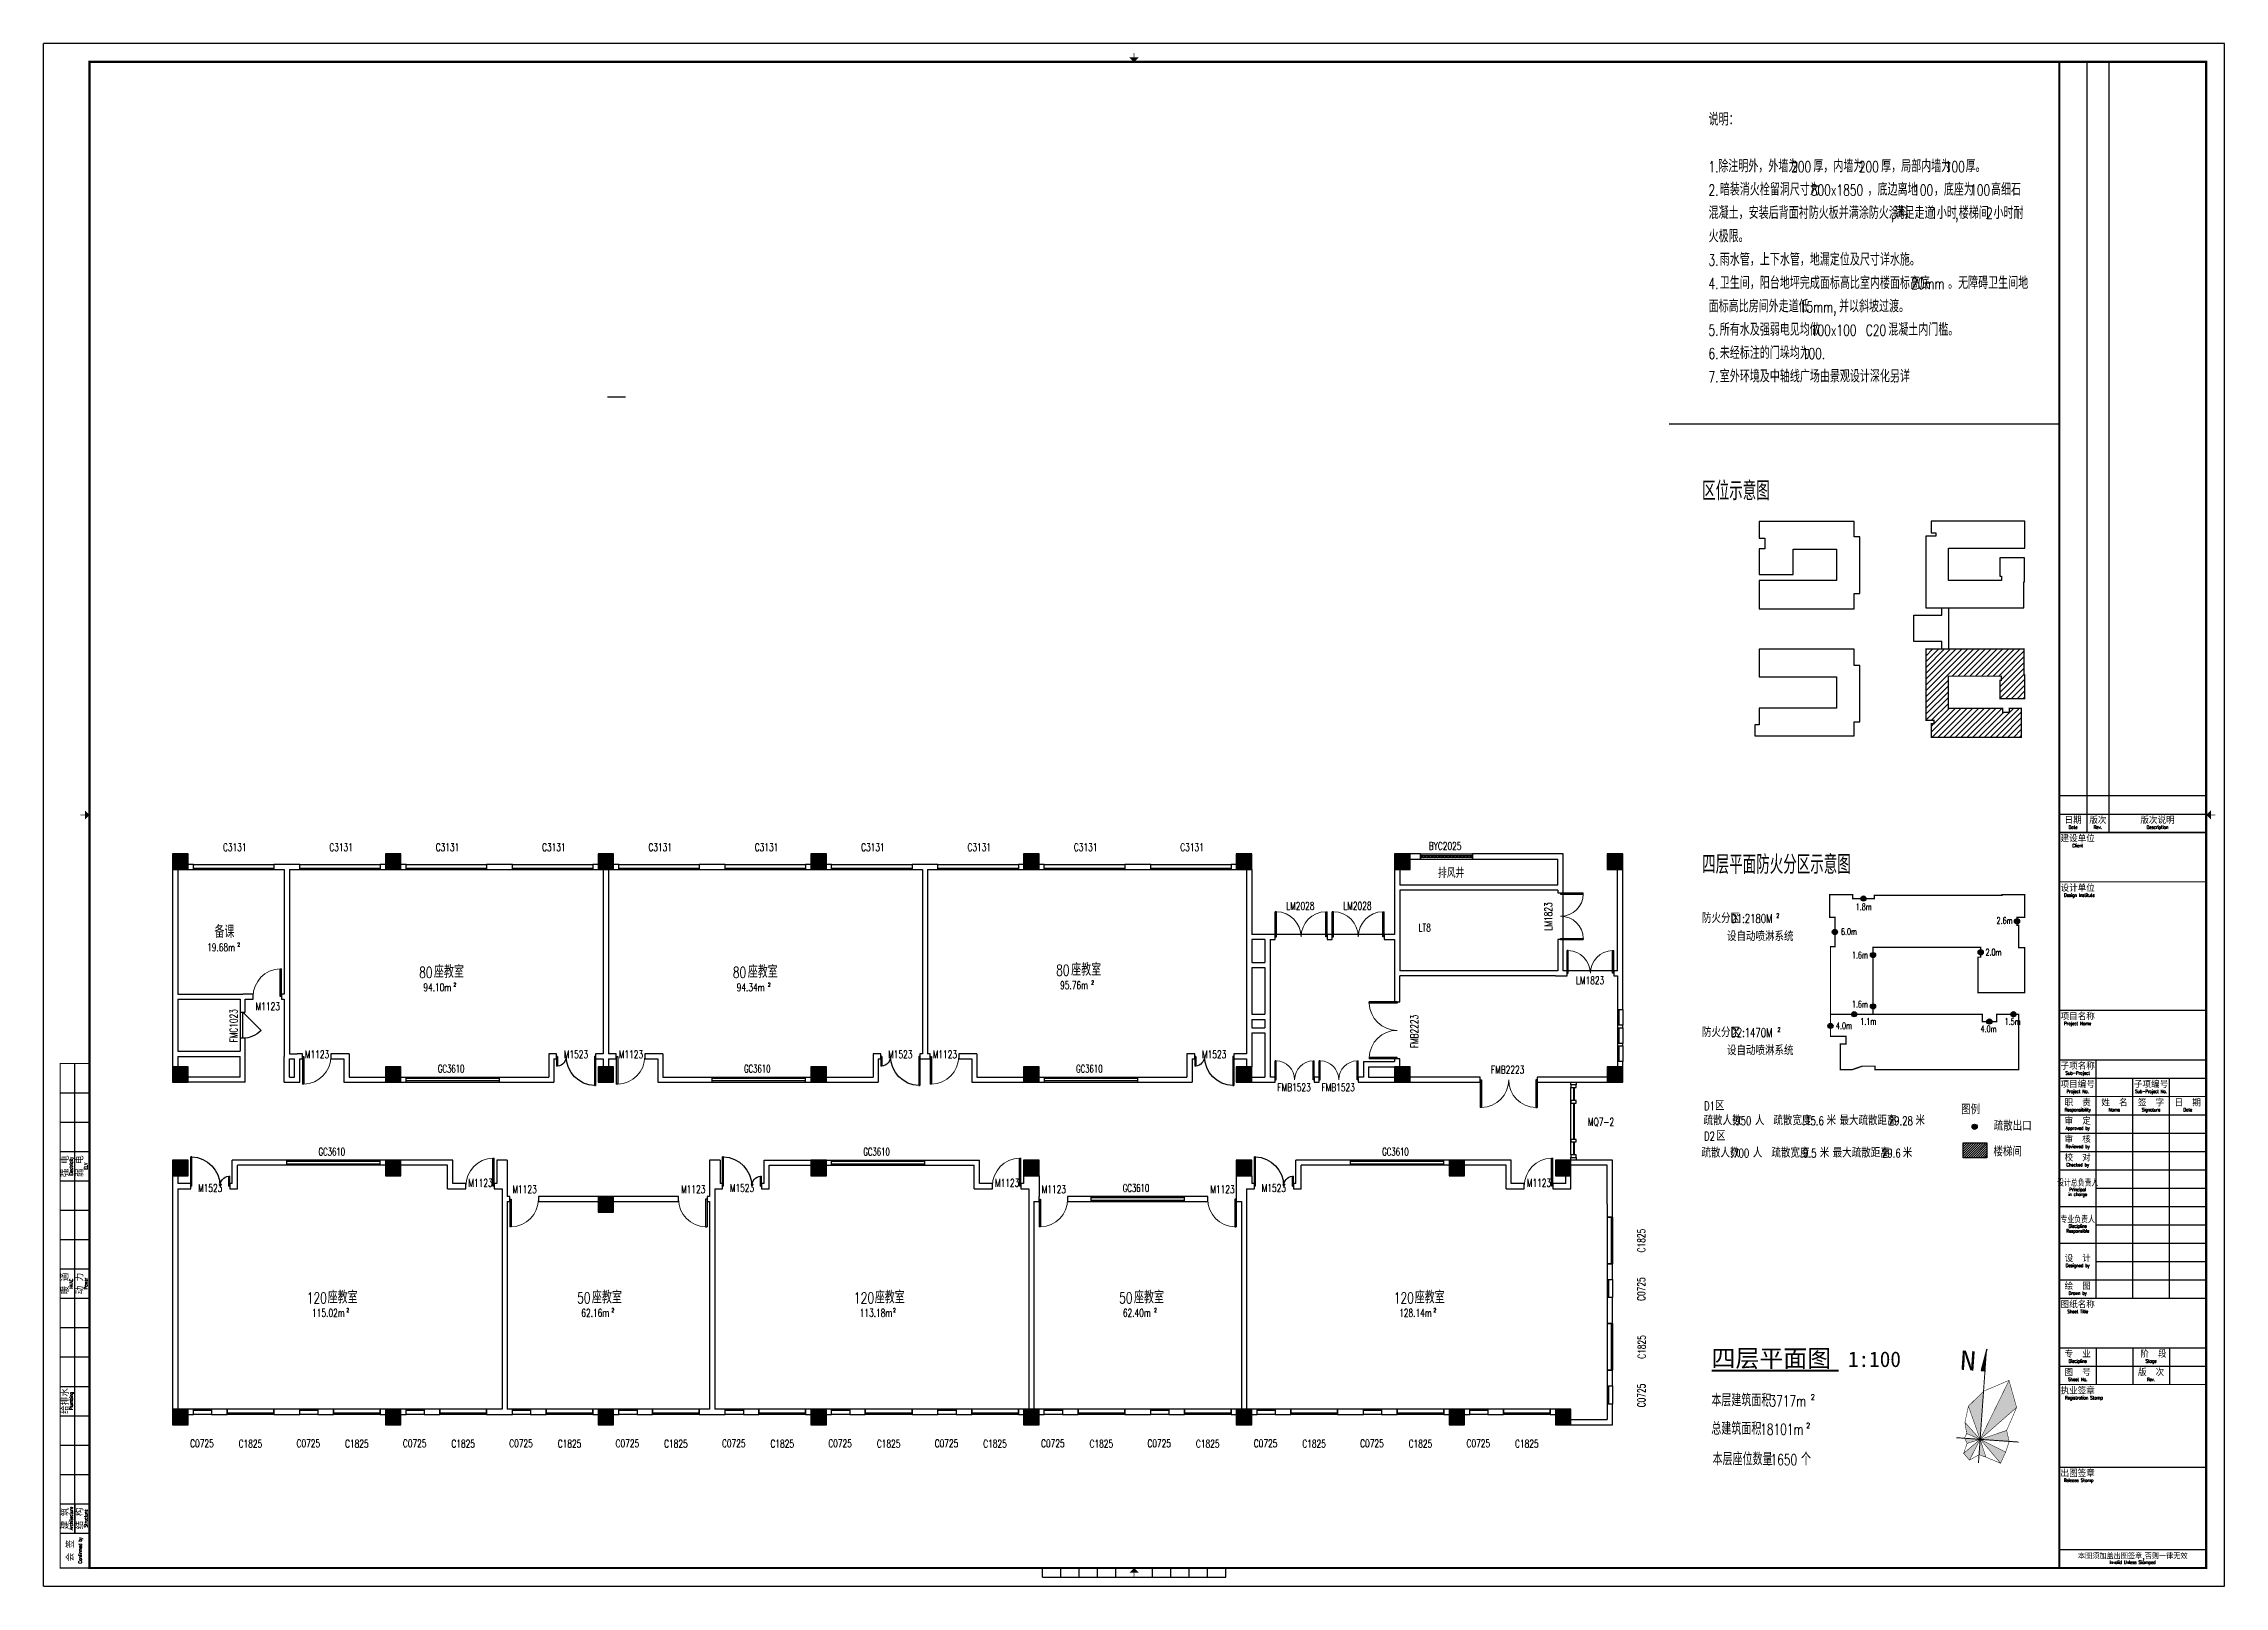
# Model space of a CAD drawing. Header units: millimetres. Extents: x 0 to 180559, y 0 to 202470.
# Drawn here: x 96496 to 180559, y 143011 to 202470 of the extents above; entities that cross this region are included whole.
import ezdxf
from ezdxf.enums import TextEntityAlignment as Align

# ---------------------------------------------------------------- set-up
doc = ezdxf.new("R2010")
doc.units = ezdxf.units.MM
doc.linetypes.add('DASH', pattern=[0.35, 0.25, -0.1])
for name, color, linetype in [('0-PAVE', 156, 'Continuous'), ('3T_BAR', 7, 'Continuous'), ('AXIS', 3, 'Continuous'), ('COLUMN', 242, 'Continuous'), ('CURTWALL', 122, 'Continuous'), ('DIM_SYMB', 3, 'Continuous'), ('DOOR', 242, 'Continuous'), ('DOOR_FIRE', 4, 'Continuous'), ('DOOR_FIRE_TEXT', 7, 'Continuous'), ('FRAME', 7, 'Continuous'), ('PUB_HATCH', 8, 'Continuous'), ('PUB_TEXT', 7, 'Continuous'), ('SPACE', 7, 'Continuous'), ('WALL', 152, 'Continuous'), ('WINDOW', 122, 'Continuous'), ('WINDOW_TEXT', 7, 'Continuous')]:
    doc.layers.add(name, color=color, linetype=linetype)
doc.styles.add('_TCH_DIM', font='SIMPLEX', dxfattribs={"bigfont": 'GBCBIG'})
doc.styles.add('_TCH_SPACE', font='SIMPLEX', dxfattribs={"height": 5, "bigfont": 'GBCBIG'})
doc.styles.add('_TCH_WINDOW', font='SIMPLEX', dxfattribs={"height": 3.5, "bigfont": 'GBCBIG'})
doc.styles.add('TKZ1_tjhts.shx', font='tjromant.shx', dxfattribs={"bigfont": 'tjhts.shx'})
doc.styles.add('TKZ2_tjkts.shx', font='tjromant.shx', dxfattribs={"bigfont": 'tjkts.shx'})
doc.styles.add('仿宋单线', font='tjromans.shx', dxfattribs={"width": 0.65, "bigfont": 'tjhztxt.shx'})
doc.styles.add('竖标题', font='')
doc.styles.add('黑体', font='')
doc.styles.get('竖标题').set_extended_font_data('SimHei')
doc.styles.get('黑体').set_extended_font_data('SimHei')

msp = doc.modelspace()

# ---------------------------------------------------------------- texts
at = {"layer": 'PUB_TEXT', "color": 0, "style": '_TCH_DIM'}
for s, height, p in [('说明：', 482.3, (160678, 199312, 0)), ('除注明外，外墙为', 482.3, (161050, 197512, 0)), ('厚，内墙为', 482.3, (164715, 197512, 0)), ('厚，局部内墙为', 482.3, (167328, 197512, 0)), ('厚。', 482.3, (170585, 197512, 0)), ('暗装消火栓留洞尺寸为', 482.3, (161107, 196612, 0)), ('，底边离地', 482.3, (166803, 196612, 0)), ('，底座为', 482.3, (169359, 196612, 0)), ('高细石', 482.3, (171563, 196612, 0)), ('混凝土，安装后背面衬防火板并满涂防火涂料', 482.27, (160678, 195712, 0)), ('满足走道', 482.3, (167842, 195712, 0)), ('小时', 482.3, (169475, 195712, 0)), ('楼梯间', 482.3, (170320, 195712, 0)), ('小时耐', 482.3, (171659, 195712, 0)), ('火极限。', 482.3, (160678, 194812, 0)), ('雨水管，上下水管，地漏定位及尺寸详水施。', 482.27, (161107, 193912, 0)), ('卫生间，阳台地坪完成面标高比室内楼面标高底', 482.27, (161107, 193012, 0)), ('。无障碍卫生间地', 482.3, (169908, 193012, 0)), ('面标高比房间外走道低', 482.3, (160678, 192112, 0)), ('并以斜坡过渡。', 482.3, (165703, 192112, 0)), ('所有水及强弱电见均做', 482.3, (161107, 191212, 0)), ('混凝土内门槛。', 482.3, (167603, 191212, 0)), ('未经标注的门垛均为', 482.3, (161107, 190312, 0)), ('室外环境及中轴线广场由景观设计深化另详', 482.27, (161107, 189412, 0)), ('区位示意图', 723.4, (160429, 184872)), ('四层平面防火分区示意图', 723.4, (160429, 170472)), ('区', 386, (160920, 161361)), ('图例', 385.8, (170410, 161207)), ('疏散人数', 385.8, (160480, 160786)), ('区', 386, (160966, 160192)), ('人', 386, (162460, 160786)), ('疏散宽度', 385.8, (163175, 160786)), ('米', 386, (165224, 160786)), ('最大疏散距离', 385.8, (165722, 160786)), ('米', 386, (168653, 160786)), ('疏散出口', 385.8, (171665, 160576)), ('疏散人数', 385.8, (160400, 159538)), ('人', 386, (162381, 159538)), ('疏散宽度', 385.8, (163096, 159538)), ('米', 386, (164962, 159538)), ('最大疏散距离', 385.8, (165460, 159538)), ('米', 386, (168162, 159538)), ('楼梯间', 385.8, (171655, 159583)), ('本层建筑面积', 482.3, (160782, 149948, 0)), ('总建筑面积', 482.3, (160782, 148853, 0)), ('本层座位数量', 482.3, (160830, 147680, 0)), ('个', 482, (164236, 147680, 0))]:
    msp.add_text(s, height=height, dxfattribs=at).set_placement(p)
at = {"layer": 'PUB_TEXT', "color": 0, "style": '_TCH_DIM', "width": 0.705882}
for s, height, p in [('1.', 425, (160678, 197512, 0)), ('200', 425, (163858, 197512, 0)), ('200', 425, (166471, 197512, 0)), ('100', 425, (169785, 197512, 0)), ('2.', 425, (160678, 196612, 0)), ('800x1850', 425, (164617, 196612, 0)), ('100', 425, (168559, 196612, 0)), ('100', 425, (170763, 196612, 0)), ('1', 425, (169247, 195712, 0)), ('2', 425, (171373, 195712, 0)), (',', 425, (167700, 195712, 0)), (',', 425, (170177, 195712, 0)), ('3.', 425, (160678, 193912, 0)), ('4.', 425, (160678, 193012, 0)), ('20mm', 425, (168479, 193012, 0)), ('15mm,', 425, (164189, 192112, 0)), ('5.', 425, (160678, 191212, 0)), ('100x100', 425, (164617, 191212, 0)), ('C20', 425, (166732, 191212, 0)), ('6.', 425, (160678, 190312, 0)), ('100.', 425, (164266, 190312, 0)), ('7.', 425, (160678, 189412, 0)), ('.', 425, (167777, 189412, 0)), ('1.8m', 255, (166350, 169076)), ('6.0m', 255, (165778, 168117)), ('2.6m', 255, (171778, 168547)), ('1.6m', 255, (166201, 167216)), ('2.0m', 255, (171350, 167323)), ('1.6m', 255, (166201, 165320)), ('1.1m', 255, (166526, 164658)), ('1.5m', 255, (172089, 164653)), ('4.0m', 255, (165588, 164491)), ('4.0m', 255, (171159, 164373)), ('D1', 340, (160497, 161361)), (':950', 340, (161603, 160786)), (':15.6', 340, (164299, 160786)), ('29.28', 340, (167625, 160786)), ('D2', 340, (160497, 160192)), (':700', 340, (161523, 159538)), (':9.5', 340, (164219, 159538)), ('29.6', 340, (167362, 159538)), (':3717m', 425, (162889, 149948, 0)), ('2', 212, (164617, 150198, 0)), (':18101m', 425, (162538, 148853, 0)), ('2', 212, (164438, 149103, 0)), (':1650', 425, (162936, 147680, 0))]:
    msp.add_text(s, height=height, dxfattribs=at).set_placement(p)
at = {"layer": 'PUB_TEXT'}
for s, height, style, p in [('防火分区', 385.8, '_TCH_DIM', (160422, 168580)), ('设自动喷淋系统', 385.8, '_TCH_DIM', (161384, 167880)), ('防火分区', 385.8, '_TCH_DIM', (160422, 164182)), ('设自动喷淋系统', 385.8, '_TCH_DIM', (161384, 163482)), ('四层平面图', 675.9, '黑体', (160790, 151466)), ('1:100', 600.8, '黑体', (166047, 151466))]:
    msp.add_text(s, height=height, dxfattribs=dict(at, style=style)).set_placement(p)
at = {"layer": 'PUB_TEXT', "style": '_TCH_DIM', "width": 0.705882}
for s, height, p in [('D1:2180M', 340, (161545, 168580)), ('2', 170, (163283, 168780)), ('D2:1470M', 340, (161545, 164182)), ('2', 170, (163328, 164382))]:
    msp.add_text(s, height=height, dxfattribs=at).set_placement(p)
at = {"layer": 'SPACE', "style": '_TCH_SPACE'}
for s, p in [('备课', (103082, 168004)), ('座教室', (111541, 166463)), ('座教室', (123639, 166463)), ('座教室', (136104, 166545)), ('座教室', (107445, 153916)), ('座教室', (117630, 153916)), ('座教室', (128534, 153916)), ('座教室', (138526, 153916)), ('座教室', (149348, 153916))]:
    msp.add_text(s, height=482.3, dxfattribs=at).set_placement(p)
at = {"layer": 'SPACE', "style": '_TCH_SPACE', "width": 0.705882}
for s, height, p in [('19.68m', 297.5, (102800, 167492)), ('2', 149, (103960, 167667)), ('80', 425, (110970, 166463)), ('80', 425, (123068, 166463)), ('80', 425, (135533, 166545)), ('94.10m', 297.5, (111135, 165951)), ('2', 149, (112295, 166126)), ('94.34m', 297.5, (123213, 165951)), ('2', 149, (124413, 166126)), ('95.76m', 297.5, (135678, 166033)), ('2', 149, (136878, 166208)), ('120', 425, (106645, 153916)), ('50', 425, (117058, 153916)), ('120', 425, (127734, 153916)), ('50', 425, (137955, 153916)), ('120', 425, (148548, 153916)), ('115.02m', 297.5, (106844, 153404)), ('2', 149, (108164, 153579)), ('62.16m', 297.5, (117224, 153404)), ('2', 149, (118384, 153579)), ('113.18m', 297.5, (127954, 153404)), ('2', 149, (129234, 153579)), ('62.40m', 297.5, (138100, 153404)), ('2', 149, (139300, 153579)), ('128.14m', 297.5, (148748, 153404)), ('2', 149, (150068, 153579))]:
    msp.add_text(s, height=height, dxfattribs=at).set_placement(p)
at = {"layer": 'WINDOW_TEXT', "style": '_TCH_WINDOW'}
msp.add_text('排风井', height=337.6, dxfattribs=at).set_placement((150247, 170317))
at = {"layer": 'WINDOW_TEXT', "style": '_TCH_WINDOW', "width": 0.705882}
for s, p in [('LT8', (149493, 168250)), ('MQ7-2', (156027, 160766))]:
    msp.add_text(s, height=297.5, dxfattribs=at).set_placement(p)

# ---------------------------------------------------------------- blocks, each defined once
blk = doc.blocks.new('TJAD_TK_A0_A')
at = {"layer": 'FRAME'}
for p, q in [((1188.9, 841.1), (-0.1, 841.1)), ((-0.1, 0.1), (-0.1, 841.1)), ((1188.9, 0.1), (1188.9, 841.1)), ((1113.9, 831.1), (1113.9, 411.1)), ((1125.9, 831.1), (1125.9, 411.1)), ((1098.9, 431.1), (1178.9, 431.1)), ((1098.9, 421.1), (1178.9, 421.1)), ((1098.9, 411.1), (1178.9, 411.1)), ((1098.9, 287.1), (1178.9, 287.1)), ((1118.9, 157.1), (1118.9, 287.1)), ((16.9, 29.1), (16.9, 285.1)), ((1098.9, 277.1), (1178.9, 277.1)), ((1138.9, 157.1), (1138.9, 277.1)), ((1158.9, 157.1), (1158.9, 277.1)), ((8.9, 269.1), (24.9, 269.1)), ((8.9, 253.1), (24.9, 253.1)), ((1098.9, 257.1), (1178.9, 257.1)), ((1098.9, 247.1), (1178.9, 247.1)), ((8.9, 237.1), (24.9, 237.1)), ((1098.9, 237.1), (1178.9, 237.1)), ((1098.9, 227.1), (1178.9, 227.1)), ((8.9, 221.1), (24.9, 221.1)), ((1118.9, 217.1), (1178.9, 217.1)), ((8.9, 205.1), (24.9, 205.1)), ((1098.9, 207.1), (1178.9, 207.1)), ((1118.9, 197.1), (1178.9, 197.1)), ((8.9, 189.1), (24.9, 189.1)), ((1098.9, 187.1), (1178.9, 187.1)), ((8.9, 173.1), (24.9, 173.1)), ((1098.9, 167.1), (1178.9, 167.1)), ((1118.9, 177.1), (1178.9, 177.1)), ((8.9, 157.1), (24.9, 157.1)), ((8.9, 141.1), (24.9, 141.1)), ((8.9, 125.1), (24.9, 125.1)), ((1098.9, 130.1), (1178.9, 130.1)), ((1098.9, 120.1), (1178.9, 120.1)), ((1118.9, 130.1), (1118.9, 110.1)), ((1138.9, 130.1), (1138.9, 110.1)), ((1158.9, 130.1), (1158.9, 110.1)), ((8.9, 109.1), (24.9, 109.1)), ((8.9, 93.1), (24.9, 93.1)), ((8.9, 77.1), (24.9, 77.1)), ((8.9, 61.1), (24.9, 61.1)), ((1098.9, 65.1), (1178.9, 65.1)), ((8.9, 45.1), (24.9, 45.1)), ((16.9, 45.1), (16.9, 29.1)), ((8.9, 29.1), (24.9, 29.1)), ((1098.9, 20.1), (1178.9, 20.1)), ((-0.1, 0.1), (1188.9, 0.1)), ((544.4, 5.1), (544.4, 10.1)), ((544.4, 5.1), (644.4, 5.1)), ((554.4, 5.1), (554.4, 10.1)), ((564.4, 5.1), (564.4, 10.1)), ((574.4, 5.1), (574.4, 10.1)), ((584.4, 5.1), (584.4, 10.1)), ((604.4, 5.1), (604.4, 10.1)), ((614.4, 5.1), (614.4, 10.1)), ((624.4, 5.1), (624.4, 10.1)), ((634.4, 5.1), (634.4, 10.1)), ((644.4, 5.1), (644.4, 10.1))]:
    blk.add_line(p, q, dxfattribs=at)
for points, const_width in [([(594.4, 833.5), (594.4, 836)], 0.3), ([(1098.9, 831.1), (1098.9, 10.1)], 1), ([(22.4, 420.6), (19.9, 420.6)], 0.3), ([(1181.5, 420.6), (1184, 420.6)], 0.3), ([(1098.9, 411.1), (1178.9, 411.1)], 0.6), ([(1098.9, 384.1), (1178.9, 384.1)], 0.6), ([(1098.9, 314.1), (1178.9, 314.1)], 0.6), ([(24.9, 10.1), (8.9, 10.1), (8.9, 285.1), (24.9, 285.1)], 0.6), ([(1098.9, 267.1), (1178.9, 267.1)], 0.6), ([(1098.9, 157.1), (1178.9, 157.1)], 0.6), ([(1098.9, 110.1), (1178.9, 110.1)], 0.6), ([(594.4, 7.6), (594.4, 5.1)], 0.3)]:
    blk.add_lwpolyline(points, dxfattribs=dict(at, const_width=const_width))
at = {"layer": 'FRAME', "const_width": 1.2}
blk.add_lwpolyline([(1178.9, 10.1), (1178.9, 831.1), (24.9, 831.1), (24.9, 10.1)], close=True, dxfattribs=at)
at = {"layer": 'FRAME'}
for points in [[(591.9, 833.5), (596.9, 833.5), (594.4, 831)], [(22.4, 418.1), (22.4, 423.1), (24.9, 420.6)], [(1181.5, 418.1), (1181.5, 423.1), (1179, 420.6)], [(596.9, 7.6), (591.9, 7.6), (594.4, 10.1)]]:
    blk.add_solid(points, dxfattribs=at)
at = {"style": 'TKZ1_tjhts.shx'}
for tag, p, height, flags in [('ClientChinese_001', (977.8, 443.6), 5, 8), ('ClientChinese_002', (1013.7, 434.7), 5, 8), ('DescriptionChineseA_001', (1089.5, 425.9), 3.6, 8), ('RevA', (1115.2, 424.6), 3, 8), ('ProjectNameChinese_001', (992.7, 296.2), 5, 8), ('SubProjectChinese_001', (1095, 282.7), 3, 8), ('SubProjectNo', (1158.7, 271.3), 3, 8), ('ApprovedBy', (1120.4, 250.3), 3.6, 8), ('ApprovedBySignPos', (1139.5, 247.8), 3.6, 9), ('ReviewedBy', (1120.4, 240.4), 3.6, 8), ('ReviewedBySignPos', (1139.6, 238.1), 3.6, 9), ('CheckedBy', (1120.4, 230.6), 3.6, 8), ('CheckedBySignPos', (1139, 228.1), 3.6, 9), ('PrincipalInCharge1', (1120.4, 219.9), 3.6, 8), ('PrincipalInCharge2', (1120.4, 210.4), 3.6, 8), ('PrincipalInCharge1SignPos', (1138.8, 217.2), 3.6, 9), ('DisciplineResponsible1', (1120.4, 200.1), 3.6, 8), ('PrincipalInCharge2SignPos', (1138.6, 207.7), 3.6, 9), ('DisciplineResponsible2', (1120.4, 190.1), 3.6, 8), ('DisciplineResponsible2SignPos', (1139, 187.6), 3.6, 9), ('DisciplineResponsible1SignPos', (1139.2, 197.4), 3.6, 9), ('DesignedBy1', (1120.4, 180.5), 3.6, 8), ('DesignedBy1SignPos', (1138.5, 177.7), 3.6, 9), ('DesignedBy2', (1120.4, 169.8), 3.6, 8), ('DesignedBy2SignPos', (1138.7, 167.2), 3.6, 9), ('DrawnBy', (1120.4, 160.2), 3.6, 8), ('DrawnBySignPos', (1138.7, 157.8), 3.6, 9), ('DisciplineChinese', (1119.2, 125.8), 3.6, 8), ('DisciplineEnglish', (1119.4, 122.2), 2.2, 8), ('StageChinese', (1158.8, 125.4), 3.6, 8), ('StageEnglish', (1158.9, 121.7), 2.2, 8), ('SheetNo', (1118.9, 114), 3, 8), ('Rev2', (1158.9, 113.6), 3, 8)]:
    blk.add_attdef(tag, p, '', height=height, dxfattribs=dict(at, flags=flags))
at = {"style": 'TKZ1_tjhts.shx', "width": 0.7, "flags": 8}
for tag, p, height in [('DateA', (1099.4, 424.6), 3), ('ProjectNo', (1119.3, 270.6), 3), ('ApprovedByDate', (1159.9, 250.4), 3.6), ('ReviewedByDate', (1159.9, 241), 3.6), ('CheckedByDate', (1159.9, 230.4), 3.6), ('PrincipalInCharge1Date', (1159.9, 220.4), 3.6), ('PrincipalInCharge2Date', (1159.9, 210.6), 3.6), ('DisciplineResponsible1Date', (1159.9, 200), 3.6), ('DisciplineResponsible2Date', (1159.9, 190.4), 3.6), ('DesignedBy1Date', (1159.9, 179.9), 3.6), ('DesignedBy2Date', (1159.9, 169.4), 3.6), ('DrawnByDate', (1159.9, 159.8), 3.6)]:
    blk.add_attdef(tag, p, '', height=height, dxfattribs=at)
at = {"style": 'TKZ1_tjhts.shx', "flags": 8}
for tag, height, p in [('DescriptionEnglishA', 2.2, (1150.8, 423.3)), ('ClientEnglish', 3, (1139.5, 390.6)), ('ProjectNameEnglish', 3, (1142, 290.3)), ('SubProjectEnglish', 2.2, (1148.8, 279.7)), ('SheetTitleEnglish', 3, (1142.8, 135.3))]:
    blk.add_attdef(tag, text='', height=height, dxfattribs=at).set_placement(p, align=Align.MIDDLE_CENTER)
at = {"style": 'TKZ1_tjhts.shx', "flags": 9}
for tag, p in [('Electricity3SignPos', (15.7, 269.9)), ('Electricity2SignPos', (15.7, 253.1)), ('ELV3SignPos', (23.5, 269.6)), ('ELV2SignPos', (23.5, 252.8)), ('Electricity1SignPos', (15.6, 237.8)), ('ELV1SignPos', (23.4, 237.5)), ('HVAC3SignPos', (15, 205.9)), ('Power3SignPos', (23.2, 205.9)), ('HVAC2SignPos', (15.1, 189.2)), ('Power2SignPos', (23.4, 189.5)), ('HVAC1SignPos', (15.9, 173.2)), ('Power1SignPos', (23.8, 173.2)), ('Plumbing3SignPos', (16.1, 141.1)), ('Structure7SignPos', (23.2, 141.1)), ('Plumbing2SignPos', (14.8, 125.6)), ('Structure6SignPos', (23, 125.9)), ('Plumbing1SignPos', (15.7, 109.1)), ('Structure5SignPos', (23, 110.1)), ('Structure4SignPos', (23, 93.8)), ('Architecture3SignPos', (16.1, 77.1)), ('Structure3SignPos', (22.7, 77.5)), ('Architecture2SignPos', (15.8, 61.2)), ('Structure2SignPos', (23.1, 62)), ('Architecture1SignPos', (16.9, 45.1)), ('Structure1SignPos', (23.1, 45.9))]:
    blk.add_attdef(tag, p, '', height=2.5, rotation=90, dxfattribs=at)
at = {"style": 'TKZ1_tjhts.shx', "flags": 8}
blk.add_attdef('SheetTitleChinese', text='', height=5, dxfattribs=at).set_placement((1140.4, 148.1), align=Align.TOP_CENTER)
at = {"layer": 'FRAME', "style": 'TKZ2_tjkts.shx'}
for s, height, p in [('日期', 3.6, (1106.4, 417.6)), ('版次', 3.6, (1119.9, 417.6)), ('版次说明', 3.6, (1152.4, 417.6)), ('建设单位', 3.6, (1108.9, 407.6)), ('设计单位', 3.6, (1108.9, 380.6)), ('项目名称', 3.6, (1108.9, 310.6)), ('子项名称', 3.6, (1108.9, 283.6)), ('项目编号', 3.6, (1108.9, 273.6)), ('子项编号', 3.6, (1148.9, 273.6)), ('职  责', 3.6, (1108.9, 263.6)), ('姓  名', 3.6, (1128.9, 263.6)), ('签  字', 3.6, (1148.9, 263.6)), ('日  期', 3.6, (1168.9, 263.6)), ('审  定', 3.6, (1108.9, 253.6)), ('审  核', 3.6, (1108.9, 243.6)), ('校  对', 3.6, (1108.9, 233.6)), ('设  计', 3.6, (1108.9, 178.7)), ('图纸名称', 3.6, (1108.9, 153.6)), ('绘  图', 3.6, (1108.9, 163.6)), ('专  业', 3.6, (1108.9, 126.6)), (' 阶  段', 3.6, (1148.9, 126.6)), ('执业签章', 3.6, (1108.9, 106.6)), ('图  号', 3.6, (1108.9, 116.6)), ('版  次', 3.6, (1148.9, 116.6)), ('出图签章', 3.6, (1108.9, 61.6)), ('本图须加盖出图签章,否则一律无效', 3, (1138.9, 16.5))]:
    blk.add_text(s, height=height, dxfattribs=at).set_placement(p, align=Align.MIDDLE_CENTER)
for s, height, width, p in [('Date', 1.8, 0.8, (1106.4, 413.9)), ('Client', 1.8, 0.8, (1108.9, 403.9)), ('Rev.', 1.8, 0.8, (1119.9, 413.9)), ('Description', 1.8, 0.8, (1152.4, 413.9)), ('Design Institute', 1.8, 0.8, (1109.8, 376.9)), ('Project Name', 1.8, 0.8, (1108.9, 306.9)), ('Sub-Project', 1.8, 0.8, (1108.9, 279.9)), ('Project No.', 1.8, 0.8, (1108.9, 269.9)), ('Sub-Project No.', 1.8, 0.7, (1148.9, 269.9)), ('Responsibility', 1.8, 0.8, (1108.9, 259.9)), ('Approved by', 1.8, 0.8, (1108.9, 249.9)), ('Name', 1.8, 0.8, (1128.9, 259.9)), ('Signature', 1.8, 0.8, (1148.9, 259.9)), ('Date', 1.8, 0.8, (1168.9, 259.9)), ('Reviewed by', 1.8, 0.8, (1108.9, 239.9)), ('Checked by', 1.8, 0.8, (1108.9, 229.9)), ('设计总负责人', 3.6, 0.8, (1108.9, 219.9)), ('in charge', 1.8, 0.8, (1108.9, 213.8)), ('Principal', 1.8, 0.8, (1108.9, 216.4)), ('专业负责人', 3.6, 0.8, (1108.9, 199.9)), ('Responsible', 1.8, 0.8, (1108.9, 193.8)), ('Discipline', 1.8, 0.8, (1108.9, 196.5)), ('Designed by', 1.8, 0.8, (1108.9, 175)), ('Drawn by', 1.8, 0.8, (1108.9, 159.9)), ('Sheet Title', 1.8, 0.8, (1108.9, 149.9)), ('Discipline', 1.8, 0.8, (1108.9, 122.9)), ('Stage', 1.8, 0.8, (1148.9, 122.9)), ('Sheet No.', 1.8, 0.8, (1108.9, 112.9)), ('Rev.', 1.8, 0.8, (1148.9, 112.9)), ('Registration Stamp', 1.8, 0.8, (1112.3, 102.9)), ('Release Stamp', 1.8, 0.8, (1109.4, 57.9)), ('Invalid Unless Stamped', 1.8, 0.8, (1138.9, 13.2))]:
    blk.add_text(s, height=height, dxfattribs=dict(at, width=width)).set_placement(p, align=Align.MIDDLE_CENTER)
for s, p in [('强 电', (11.7, 229.1)), ('弱 电', (19.7, 229.1)), ('暖 通', (11.7, 165.1)), ('动 力', (19.7, 165.1)), ('给排水', (11.7, 101.1)), ('建 筑', (11.7, 37.1)), ('结 构', (19.7, 37.1)), ('会 签', (14.5, 19.6))]:
    blk.add_text(s, height=3.6, rotation=90, dxfattribs=at).set_placement(p, align=Align.MIDDLE_CENTER)
at = {"layer": 'FRAME', "style": 'TKZ2_tjkts.shx', "width": 0.8}
for s, p in [('Electricity', (14.9, 229.1)), ('ELV', (22.9, 229.1)), ('HVAC', (14.9, 165.1)), ('Power', (22.9, 165.1)), ('Plumbing', (14.9, 101.1)), ('Architecture', (14.9, 37.1)), ('Structure', (22.9, 37.1)), ('Confirmed by', (19.8, 19.7))]:
    blk.add_text(s, height=1.8, rotation=90, dxfattribs=at).set_placement(p, align=Align.MIDDLE_CENTER)
blk = doc.blocks.new('WD-HIGH')
at = {"layer": 'WINDOW'}
for p, q in [((1050564, 1525426), (1050564, 1525626)), ((1054164, 1525426), (1054164, 1525626))]:
    blk.add_line(p, q, dxfattribs=at)
at = {"layer": 'WINDOW', "linetype": 'DASH', "extrusion": (0, 0, -1)}
for p, q in [((1054164, 1525576), (1050564, 1525576)), ((1054164, 1525476), (1050564, 1525476))]:
    blk.add_line(p, q, dxfattribs=at)
at = {"layer": 'WINDOW_TEXT', "style": '仿宋单线', "width": 0.65}
blk.add_text('GC3610', height=300, dxfattribs=at).set_placement((1051788, 1525799))
blk = doc.blocks.new('$WINLIB2D$00000004')
at = {"color": 0}
for points in [[(-0.5, 0.5), (-0.5, -0.5)], [(-0.5, 0.5), (0.5, 0.5)], [(0.5, -0.5), (0.5, 0.5)], [(-0.5, 0.241), (0.5, 0.241)], [(-0.5, -0.5), (0.5, -0.5)]]:
    blk.add_lwpolyline(points, dxfattribs=at)
blk = doc.blocks.new('$DorLib2D$00000002')
for p, q in [((-0.5, 0), (-0.5, 0.4875)), ((-0.475, 0.4875), (-0.5, 0.4875)), ((-0.475, 0), (-0.475, 0.4875)), ((0.475, 0), (0.475, 0.4875)), ((0.475, 0.4875), (0.5, 0.4875)), ((0.5, 0), (0.5, 0.4875)), ((-0.5, 0), (-0.475, 0)), ((0.5, 0), (0.475, 0))]:
    blk.add_line(p, q)
at = {"lineweight": 13}
for centre, start, end in [((-0.4875, 0), 0, 88.53072), ((0.4875, 0), 91.46928, 180)]:
    blk.add_arc(centre, 0.4875, start, end, dxfattribs=at)
blk = doc.blocks.new('_FZH')
blk.add_lwpolyline([(-0.5, -0.5), (0.5, -0.5), (0.5, 0.5), (-0.5, 0.5)], close=True)
at = {"layer": 'PUB_HATCH'}
blk.add_solid([(-0.5, -0.5), (0.5, -0.5), (-0.5, 0.5), (0.5, 0.5)], dxfattribs=at)
blk = doc.blocks.new('$DorLib2D$00000001')
for p, q in [((0.45, 0.975), (0.5, 0.975)), ((0.45, 0), (0.45, 0.975)), ((0.5, 0), (0.5, 0.975)), ((0.5, 0), (0.45, 0))]:
    blk.add_line(p, q)
at = {"lineweight": 13}
blk.add_arc((0.475, 0), 0.975, 91.46928, 180, dxfattribs=at)
blk = doc.blocks.new('$DorLib2D$00000225')
at = {"color": 0}
for p, q in [((0.475, -0.001), (0.475, 0.752)), ((0.475, 0.752), (0.5, 0.752)), ((0.5, -0.001), (0.5, 0.752)), ((-0.5, 0), (-0.5, 0.252)), ((-0.475, 0.252), (-0.5, 0.252)), ((-0.475, 0), (-0.475, 0.252)), ((-0.475, 0), (-0.5, 0)), ((0.475, -0.001), (0.5, -0.001))]:
    blk.add_line(p, q, dxfattribs=at)
for centre, radius, start, end in [((0.505, -0.002), 0.755, 92.2493, 179.7238), ((-0.501, 0.003), 0.251, 359.7899, 84.0974)]:
    blk.add_arc(centre, radius, start, end, dxfattribs=at)
blk = doc.blocks.new('$WINLIB2D$00000039')
at = {"color": 0}
for points in [[(-0.5, 0.5), (-0.5, -0.5)], [(0.5, 0.5), (-0.5, 0.5)], [(0.5, -0.5), (0.5, 0.5)], [(-0.5, 0.167), (0.5, 0.167)], [(-0.452, -0.167), (-0.5, 0.084)], [(-0.384, -0.167), (-0.448, 0.167)], [(-0.316, -0.167), (-0.38, 0.167)], [(-0.248, -0.167), (-0.312, 0.167)], [(-0.18, -0.167), (-0.244, 0.167)], [(-0.112, -0.167), (-0.176, 0.167)], [(-0.044, -0.167), (-0.108, 0.167)], [(0.024, -0.167), (-0.04, 0.167)], [(0.092, -0.167), (0.028, 0.167)], [(0.16, -0.167), (0.096, 0.167)], [(0.228, -0.167), (0.164, 0.167)], [(0.296, -0.167), (0.232, 0.167)], [(0.364, -0.167), (0.3, 0.167)], [(0.432, -0.167), (0.368, 0.167)], [(0.5, -0.167), (0.436, 0.167)], [(-0.5, -0.167), (0.5, -0.167)], [(0.5, -0.5), (-0.5, -0.5)]]:
    blk.add_lwpolyline(points, dxfattribs=at)
blk = doc.blocks.new('$DorLib2D$00000114')
at = {"color": 0}
blk.add_line((0.5, 0), (-0.207, 0.707), dxfattribs=at)
blk.add_arc((0.5, 0), 1, 135, 180, dxfattribs=at)
blk = doc.blocks.new('n')
at = {"layer": 'FRAME', "ltscale": 0.25}
blk.add_hatch(color=256, dxfattribs=at).paths.add_polyline_path([(0.5, 117.7), (-4, 95.2), (0.5, 95.2)])
at = {"layer": 'FRAME'}
h = blk.add_hatch(color=0, dxfattribs=at)
h.paths.add_polyline_path([(30.1, 24.4), (26.7, 35.5), (0.2, 24.5), (0.3, 24.4)])
h.paths.add_polyline_path([(0.3, 24.4), (22.8, 1.2), (27.2, 13.1)])
h.paths.add_polyline_path([(0, 8.5), (7.3, 6.5), (0, 24.4)])
h.paths.add_polyline_path([(0, 24.4), (-16, 8.8), (-9.4, 2.2)])
h.paths.add_polyline_path([(0, 24.4), (-16.2, 24.4), (-13.1, 19.3)])
h.paths.add_polyline_path([(-14.3, 29.4), (0, 24.4), (-16.9, 40.8)])
h.paths.add_polyline_path([(0, 74.3), (-14.5, 57.7), (0, 24.4)])
blk.add_hatch(color=0, dxfattribs=at).paths.add_polyline_path([(35.3, 60), (25.5, 87.3), (0, 24.4)])
at = {"layer": 'FRAME', "ltscale": 0.25}
blk.add_lwpolyline([(0.5, 117.9), (-4, 95.4), (0.5, 95.4)], dxfattribs=at)
at = {"layer": 'FRAME', "const_width": 1, "flags": 128}
for points in [[(0, 95.3), (0, 0)], [(-24.8, 24.4), (39.8, 24.4)]]:
    blk.add_lwpolyline(points, dxfattribs=at)
at = {"layer": 'FRAME', "color": 0, "const_width": 0.5}
blk.add_lwpolyline([(-16.2, 24.4), (-14.3, 29.4), (-16.9, 40.8), (-14.5, 57.7), (0, 74.3), (25.5, 87.3), (35.3, 60), (26.7, 35.5), (30.1, 24.4), (27.2, 13.1), (22.8, 1.2), (7.3, 6.5), (0, 8.5), (-9.4, 2.2), (-16, 8.8), (-13.1, 19.3)], close=True, dxfattribs=at)
for points in [[(25.5, 87.3), (0, 24.4)], [(-14.5, 57.7), (0, 24.4)], [(35.3, 60), (0, 24.4)], [(-16.9, 40.8), (0, 24.4)], [(0, 24.4), (-16, 8.8)], [(-14.3, 29.4), (0, 24.4)], [(-13.1, 19.3), (0, 24.4)], [(-9.4, 2.2), (0, 24.4)], [(26.7, 35.5), (0, 24.4)], [(0, 24.4), (7.3, 6.5)], [(0.2, 24.5), (22.8, 1.2)], [(0.3, 24.4), (27.2, 13.1)]]:
    blk.add_lwpolyline(points, dxfattribs=at)
at = {"layer": 'FRAME', "style": '竖标题', "width": 1.2}
blk.add_text('N', height=20, dxfattribs=at).set_placement((-26.3, 94.8))
blk = doc.blocks.new('_YZH')
blk.add_circle((0, 0), 0.5)
at = {"layer": 'PUB_HATCH', "const_width": 0.5}
blk.add_lwpolyline([(-0.25, 0, 1), (0.25, 0, 1)], format="xyb", close=True, dxfattribs=at)

# ---------------------------------------------------------------- hatches: boundary and pattern name
at = {"layer": 'PUB_TEXT', "ltscale": 20}
h = msp.add_hatch(dxfattribs=at)
h.set_pattern_fill('ANSI31', color=256, scale=100, style=0)
h.set_pattern_definition([(45, (-642793.26, -1389564.16), (-112.253202, 112.253202), [])])
h.paths.add_polyline_path([(172832, 179141), (169052, 179141), (169052, 176391), (169367, 176391), (169367, 176261), (169257, 176261), (169257, 175731), (172727, 175731), (172727, 176851), (172267, 176851), (172267, 176696), (172012, 176696), (172012, 176851), (169922, 176851), (169922, 178091), (171962, 178091), (171962, 177928), (171907, 177928), (171907, 177221), (172857, 177221), (172857, 178141), (172832, 178141)])
h = msp.add_hatch(dxfattribs=at)
h.set_pattern_fill('ANSI31', color=256, scale=40, style=0)
h.set_pattern_definition([(45, (-385344.553, -279588.505), (-44.9012806, 44.9012806), [])])
h.paths.add_polyline_path([(170495, 160107), (171408, 160107), (171408, 159527), (170495, 159527)])

# ---------------------------------------------------------------- linework, layer by layer
at = {"layer": '0-PAVE', "ltscale": 20}
msp.add_line((118226, 188851), (118926, 188851), dxfattribs=at)
at = {"layer": '3T_BAR'}
for p, q in [((155370, 162339), (155370, 162239)), ((155570, 162339), (155370, 162339)), ((155570, 162239), (155570, 162339)), ((155370, 162239), (155570, 162239)), ((155370, 161739), (155370, 161639)), ((155570, 161739), (155370, 161739)), ((155370, 161639), (155570, 161639)), ((155570, 161639), (155570, 161739)), ((155370, 160239), (155370, 160139)), ((155570, 160239), (155370, 160239)), ((155370, 160139), (155570, 160139)), ((155570, 160139), (155570, 160239)), ((155370, 159639), (155370, 159539)), ((155570, 159639), (155370, 159639)), ((155370, 159539), (155570, 159539)), ((155570, 159539), (155570, 159639))]:
    msp.add_line(p, q, dxfattribs=at)
at = {"layer": '3T_BAR', "ltscale": 20}
msp.add_line((155370, 159639), (155370, 162239), dxfattribs=at)
for points in [[(155370, 162439), (155570, 162439), (155570, 162339), (155370, 162339)], [(155370, 159539), (155570, 159539), (155570, 159439), (155370, 159439)]]:
    msp.add_lwpolyline(points, close=True, dxfattribs=at)
at = {"layer": 'AXIS'}
for points in [[(160422, 168460, 0, 0, 0), (169190, 168460, 80, 0, 0), (169490, 168460, 0, 0, 0)], [(160422, 164062, 0, 0, 0), (169190, 164062, 80, 0, 0), (169490, 164062, 0, 0, 0)]]:
    msp.add_lwpolyline(points, format="xyseb", dxfattribs=at)
at = {"layer": 'CURTWALL'}
for p, q in [((155475, 162239), (155475, 161739)), ((155475, 161639), (155475, 160239)), ((155495, 162239), (155495, 161739)), ((155495, 161639), (155495, 160239)), ((155475, 160139), (155475, 159639)), ((155495, 160139), (155495, 159639))]:
    msp.add_line(p, q, dxfattribs=at)
at = {"layer": 'DIM_SYMB', "const_width": 70}
msp.add_lwpolyline([(160790, 151326), (165687, 151326)], dxfattribs=at)
at = {"layer": 'DOOR_FIRE'}
msp.add_line((104170, 164139), (104170, 165139), dxfattribs=at)
at = {"layer": 'PUB_TEXT', "ltscale": 20}
for points in [[(174153, 187799), (159153, 187799)], [(169667, 179131), (169667, 179431), (168592, 179431), (168592, 180441), (169667, 180441), (169667, 180741)], [(169922, 180741), (169922, 180431), (169922, 179441), (169922, 179131)]]:
    msp.add_lwpolyline(points, dxfattribs=at)
for points in [[(166292, 184056), (162632, 184056), (162632, 183416), (162842, 183416), (162842, 183001), (162632, 183001), (162632, 182006), (163942, 182006), (163942, 182991), (165612, 182991), (165612, 181781), (162632, 181781), (162632, 180691), (166292, 180691), (166292, 181281), (166502, 181281), (166502, 183466), (166292, 183466)], [(169912, 180731), (172832, 180731), (172832, 181731), (172857, 181731), (172857, 182651), (171907, 182651), (171907, 181944), (171962, 181944), (171962, 181781), (169922, 181781), (169922, 183021), (172865, 183021), (172865, 184071), (169257, 184071), (169257, 183611), (169442, 183611), (169442, 183481), (169052, 183481), (169052, 180731), (169677, 180731)], [(166292, 179136), (162632, 179136), (162632, 178071), (165612, 178071), (165612, 176860), (162632, 176860), (162632, 176221), (162462, 176221), (162462, 175796), (166292, 175796), (166292, 176336), (166502, 176336), (166502, 178496), (166292, 178496)], [(170495, 160107), (171408, 160107), (171408, 159527), (170495, 159527)]]:
    msp.add_lwpolyline(points, close=True, dxfattribs=at)
at = {"layer": 'PUB_TEXT', "ltscale": 20, "const_width": 50}
for points in [[(172832, 179141), (169052, 179141), (169052, 176391), (169367, 176391), (169367, 176261), (169257, 176261), (169257, 175731), (172727, 175731), (172727, 176851), (172267, 176851), (172267, 176696), (172012, 176696), (172012, 176851), (169922, 176851), (169922, 178091), (171962, 178091), (171962, 177928), (171907, 177928), (171907, 177221), (172857, 177221), (172857, 178141), (172832, 178141)], [(167015, 165061), (167015, 167641), (171165, 167641), (171165, 167262), (171065, 167262), (171065, 165891), (172865, 165891), (172865, 167631), (172625, 167631), (172625, 168491), (172565, 168491), (172565, 168791), (172865, 168791), (172865, 169671), (171985, 169671), (171985, 169641), (167065, 169641), (167065, 169521), (166225, 169521), (166225, 169671), (165345, 169671), (165345, 168791), (165545, 168791), (165545, 167671), (165375, 167671), (165375, 165061), (166375, 165061), (166365, 165061), (166635, 165061), (166635, 165061)]]:
    msp.add_lwpolyline(points, close=True, dxfattribs=at)
msp.add_lwpolyline([(171225, 165061), (171225, 164781), (171775, 164781), (171775, 165061), (172625, 165061), (172625, 162921), (167095, 162921), (167095, 163061), (166605, 163061), (166195, 162921), (165785, 162921), (165755, 162921), (165755, 163911), (165975, 163911), (165975, 164211), (165375, 164211), (165375, 165061), (166365, 165061), (166375, 165061), (166365, 165061), (166635, 165061), (166635, 165061), (167015, 165061), (167015, 165061), (171225, 165061)], dxfattribs=at)
at = {"layer": 'WALL'}
for p, q in [((102270, 170839), (102070, 170839)), ((102270, 170639), (102270, 170839)), ((105870, 170839), (105370, 170839)), ((105370, 170839), (105370, 170639)), ((106370, 170839), (105870, 170839)), ((106370, 170639), (106370, 170839)), ((109670, 170839), (109470, 170839)), ((109470, 170839), (109470, 170639)), ((110470, 170839), (110270, 170839)), ((110470, 170639), (110470, 170839)), ((114570, 170839), (113570, 170839)), ((113570, 170839), (113570, 170639)), ((114570, 170639), (114570, 170839)), ((117870, 170839), (117670, 170839)), ((117670, 170839), (117670, 170639)), ((118670, 170839), (118470, 170839)), ((118670, 170639), (118670, 170839)), ((122770, 170839), (121770, 170839)), ((121770, 170839), (121770, 170639)), ((122770, 170639), (122770, 170839)), ((126070, 170839), (125870, 170839)), ((125870, 170839), (125870, 170639)), ((126870, 170839), (126670, 170839)), ((126870, 170639), (126870, 170839)), ((130470, 170839), (129970, 170839)), ((129970, 170839), (129970, 170639)), ((130970, 170839), (130470, 170839)), ((130970, 170639), (130970, 170839)), ((134270, 170839), (134070, 170839)), ((134070, 170839), (134070, 170639)), ((135070, 170839), (134870, 170839)), ((135070, 170639), (135070, 170839)), ((139170, 170839), (138170, 170839)), ((138170, 170839), (138170, 170639)), ((139170, 170639), (139170, 170839)), ((142470, 170839), (142270, 170839)), ((142270, 170839), (142270, 170639)), ((149570, 171239), (149170, 171239)), ((149170, 171039), (149570, 171039)), ((149570, 171039), (149570, 171239)), ((155070, 171239), (151570, 171239)), ((151570, 171239), (151570, 171039)), ((151570, 171039), (154870, 171039)), ((154870, 170039), (154870, 171039)), ((155070, 169959), (155070, 171239)), ((101470, 170639), (101470, 165739)), ((101670, 170639), (101670, 165839)), ((102070, 170639), (102270, 170639)), ((105370, 170639), (105770, 170639)), ((105770, 170639), (105770, 165839)), ((105970, 170639), (106370, 170639)), ((105970, 170639), (105970, 165739)), ((109470, 170639), (109670, 170639)), ((110270, 170639), (110470, 170639)), ((113570, 170639), (114570, 170639)), ((117670, 170639), (117870, 170639)), ((118070, 170639), (118070, 163539)), ((118270, 170639), (118270, 163539)), ((118470, 170639), (118670, 170639)), ((121770, 170639), (122770, 170639)), ((125870, 170639), (126070, 170639)), ((126670, 170639), (126870, 170639)), ((129970, 170639), (130370, 170639)), ((130370, 170639), (130370, 163539)), ((130570, 170639), (130570, 163539)), ((130570, 170639), (130970, 170639)), ((134070, 170639), (134270, 170639)), ((134870, 170639), (135070, 170639)), ((138170, 170639), (139170, 170639)), ((142270, 170639), (142470, 170639)), ((142870, 170639), (142870, 168039)), ((143070, 170639), (143070, 168139)), ((148570, 170639), (148570, 169959)), ((148570, 169959), (148570, 168139)), ((148770, 170639), (148770, 170039)), ((154870, 170039), (148770, 170039)), ((154870, 169839), (148770, 169839)), ((148770, 169839), (148770, 168039)), ((154870, 169839), (154870, 169739)), ((155070, 169739), (155070, 169959)), ((157170, 166739), (157170, 170639)), ((157370, 166639), (157370, 170639)), ((154870, 169739), (155070, 169739)), ((143470, 168139), (143070, 168139)), ((143970, 168139), (143470, 168139)), ((143970, 167939), (143970, 168139)), ((146170, 168139), (145970, 168139)), ((145970, 168139), (145970, 167939)), ((146170, 167939), (146170, 168139)), ((148570, 168139), (148170, 168139)), ((148170, 168139), (148170, 167939)), ((142870, 168039), (142870, 166959)), ((143070, 167939), (143070, 167059)), ((143570, 167939), (143070, 167939)), ((143570, 167939), (143570, 167059)), ((143770, 167939), (143970, 167939)), ((143770, 167939), (143770, 166959)), ((145970, 167939), (146170, 167939)), ((148170, 167939), (148570, 167939)), ((148570, 167939), (148570, 166639)), ((148770, 168039), (148770, 166739)), ((155070, 167939), (154870, 167939)), ((154870, 167939), (154870, 166739)), ((155070, 166739), (155070, 167939)), ((142870, 166959), (142870, 164959)), ((143070, 167059), (143570, 167059)), ((143070, 166859), (143570, 166859)), ((143070, 166859), (143070, 165059)), ((143570, 166859), (143570, 165059)), ((143770, 166959), (143770, 165559)), ((148570, 166639), (148570, 165539)), ((154870, 166739), (148770, 166739)), ((148770, 165539), (148770, 166539)), ((154770, 166539), (148770, 166539)), ((154770, 166539), (155220, 166539)), ((155220, 166739), (155070, 166739)), ((155220, 166539), (155220, 166739)), ((157170, 166739), (157020, 166739)), ((157020, 166739), (157020, 166539)), ((157020, 166539), (157170, 166539)), ((157170, 166539), (157170, 165239)), ((157370, 165239), (157370, 166639)), ((101470, 165739), (101470, 163539)), ((101670, 165839), (104170, 165839)), ((101670, 165639), (104070, 165639)), ((101670, 165639), (101670, 163639)), ((104070, 165639), (104070, 165139)), ((104570, 165839), (104170, 165839)), ((104270, 165639), (104570, 165639)), ((104270, 165139), (104270, 165639)), ((104570, 165639), (104570, 165839)), ((105770, 165839), (105670, 165839)), ((105670, 165839), (105670, 165639)), ((105670, 165639), (105770, 165639)), ((105770, 165639), (105770, 163439)), ((105970, 165739), (105970, 163539)), ((104070, 165139), (104270, 165139)), ((142870, 164959), (142870, 164439)), ((143070, 165059), (143570, 165059)), ((143070, 164859), (143430, 164859)), ((143070, 164859), (143070, 164539)), ((143430, 164859), (143570, 164859)), ((143570, 164859), (143570, 164539)), ((143770, 165559), (143770, 164959)), ((143770, 164959), (143770, 164439)), ((148570, 165539), (148770, 165539)), ((157170, 165239), (157370, 165239)), ((104270, 164139), (104070, 164139)), ((104070, 164139), (104070, 163639)), ((104270, 163539), (104270, 164139)), ((142870, 164439), (142870, 163539)), ((143070, 164539), (143570, 164539)), ((143070, 164339), (143570, 164339)), ((143070, 164339), (143070, 163439)), ((143570, 164339), (143570, 162639)), ((143770, 164439), (143770, 162639)), ((157370, 164639), (157170, 164639)), ((157170, 164639), (157170, 164539)), ((157170, 164539), (157370, 164539)), ((157370, 163939), (157170, 163939)), ((157170, 163939), (157170, 163839)), ((157370, 164539), (157370, 164639)), ((157370, 163839), (157370, 163939)), ((101470, 163539), (101470, 163039)), ((101670, 163639), (104070, 163639)), ((101670, 163439), (104070, 163439)), ((101670, 163439), (101670, 163039)), ((104070, 162639), (104070, 163439)), ((104270, 162439), (104270, 163539)), ((105770, 162439), (105770, 163439)), ((105970, 163539), (106270, 163539)), ((105970, 163339), (106170, 163339)), ((105970, 162639), (105970, 163339)), ((106170, 162639), (106170, 163339)), ((106470, 163539), (106270, 163539)), ((106370, 162439), (106370, 163339)), ((106370, 163339), (106470, 163339)), ((106470, 163339), (106470, 163539)), ((108270, 163539), (107570, 163539)), ((107570, 163539), (107570, 163339)), ((107570, 163339), (108070, 163339)), ((108070, 163339), (108070, 162439)), ((108270, 163539), (108270, 162639)), ((116270, 163539), (115970, 163539)), ((115970, 163539), (115970, 162639)), ((116170, 163339), (116270, 163339)), ((116170, 163339), (116170, 162439)), ((116270, 163339), (116270, 163539)), ((118070, 163539), (117770, 163539)), ((117770, 163539), (117770, 163339)), ((117770, 163339), (118070, 163339)), ((118070, 163339), (118070, 163039)), ((118570, 163539), (118270, 163539)), ((118270, 163339), (118570, 163339)), ((118270, 163339), (118270, 163039)), ((118570, 163339), (118570, 163539)), ((120370, 163539), (119670, 163539)), ((119670, 163539), (119670, 163339)), ((119670, 163339), (120170, 163339)), ((120170, 163339), (120170, 162439)), ((120370, 163539), (120370, 162639)), ((128770, 163539), (128470, 163539)), ((128470, 163539), (128470, 162639)), ((128670, 163339), (128770, 163339)), ((128670, 163339), (128670, 162439)), ((128770, 163339), (128770, 163539)), ((130370, 163539), (130270, 163539)), ((130270, 163539), (130270, 163339)), ((130270, 163339), (130470, 163339)), ((130470, 163339), (130670, 163339)), ((130670, 163539), (130570, 163539)), ((130670, 163339), (130670, 163539)), ((132470, 163539), (131770, 163539)), ((131770, 163539), (131770, 163339)), ((131770, 163339), (132270, 163339)), ((132270, 163339), (132270, 162439)), ((132470, 163539), (132470, 162639)), ((140870, 163539), (140570, 163539)), ((140570, 163539), (140570, 162639)), ((140770, 163339), (140870, 163339)), ((140770, 163339), (140770, 162439)), ((140870, 163339), (140870, 163539)), ((142870, 163539), (142370, 163539)), ((142370, 163539), (142370, 163339)), ((142370, 163339), (142870, 163339)), ((142870, 163339), (142870, 163039)), ((143070, 163439), (143070, 163039)), ((147370, 163239), (148570, 163239)), ((147370, 163239), (147370, 162639)), ((148770, 163339), (148570, 163339)), ((148570, 163339), (148570, 163239)), ((148770, 163039), (148770, 163339)), ((157170, 163839), (157370, 163839)), ((157370, 163239), (157170, 163239)), ((157170, 163239), (157170, 163039)), ((157370, 163039), (157370, 163239)), ((104070, 162639), (102070, 162639)), ((104270, 162439), (102070, 162439)), ((105770, 162439), (106370, 162439)), ((105970, 162639), (106170, 162639)), ((108070, 162439), (109670, 162439)), ((108270, 162639), (109670, 162639)), ((110270, 162639), (115970, 162639)), ((110270, 162439), (116170, 162439)), ((120170, 162439), (126070, 162439)), ((120370, 162639), (126070, 162639)), ((126670, 162639), (128470, 162639)), ((126670, 162439), (128670, 162439)), ((132270, 162439), (134270, 162439)), ((132470, 162639), (134270, 162639)), ((134870, 162639), (140570, 162639)), ((134870, 162439), (140770, 162439)), ((143070, 162639), (143570, 162639)), ((143070, 162439), (143470, 162439)), ((143470, 162439), (143970, 162439)), ((143970, 162639), (143770, 162639)), ((143970, 162439), (143970, 162639)), ((145670, 162639), (145470, 162639)), ((145470, 162639), (145470, 162439)), ((145470, 162439), (145670, 162439)), ((145670, 162439), (145670, 162639)), ((147370, 162639), (147170, 162639)), ((147170, 162639), (147170, 162439)), ((147170, 162439), (147670, 162439)), ((147570, 163039), (148570, 163039)), ((147570, 163039), (147570, 162639)), ((147570, 162639), (148570, 162639)), ((147670, 162439), (148570, 162439)), ((151870, 162639), (149170, 162639)), ((149170, 162439), (151870, 162439)), ((151870, 162439), (151870, 162639)), ((156770, 162639), (154070, 162639)), ((154070, 162639), (154070, 162439)), ((154070, 162439), (156770, 162439)), ((101770, 159139), (101770, 159139)), ((101770, 159039), (101770, 159039)), ((101770, 158939), (101770, 158939)), ((103770, 158539), (103770, 159439)), ((109670, 159439), (103770, 159439)), ((103970, 158339), (103970, 159239)), ((109670, 159239), (103970, 159239)), ((112270, 159439), (110270, 159439)), ((112070, 159239), (110270, 159239)), ((112070, 158339), (112070, 159239)), ((112270, 158539), (112270, 159439)), ((113970, 159439), (113970, 158539)), ((114370, 159439), (113970, 159439)), ((114370, 159439), (114370, 158439)), ((122170, 159439), (122170, 158439)), ((122570, 159439), (122170, 159439)), ((122570, 159439), (122570, 158539)), ((124270, 158539), (124270, 159439)), ((124270, 159439), (126070, 159439)), ((124470, 158339), (124470, 159239)), ((124470, 159239), (126070, 159239)), ((126670, 159439), (132570, 159439)), ((126670, 159239), (132370, 159239)), ((132370, 158339), (132370, 159239)), ((132570, 158539), (132570, 159439)), ((144770, 158539), (144770, 159439)), ((150670, 159439), (144770, 159439)), ((144970, 158339), (144970, 159239)), ((150670, 159239), (144970, 159239)), ((153070, 159439), (151270, 159439)), ((152870, 159239), (151270, 159239)), ((152870, 158339), (152870, 159239)), ((153070, 158539), (153070, 159439)), ((156970, 159439), (155370, 159439)), ((156770, 159239), (155370, 159239)), ((156770, 157739), (156770, 159239)), ((156970, 157739), (156970, 159439)), ((101470, 158839), (101470, 158439)), ((101470, 158439), (101470, 149839)), ((101670, 158839), (101670, 158539)), ((102170, 158539), (101670, 158539)), ((101670, 158339), (102170, 158339)), ((101670, 158339), (101670, 149839)), ((102170, 158339), (102170, 158539)), ((103770, 158539), (103670, 158539)), ((103670, 158539), (103670, 158339)), ((103670, 158339), (103970, 158339)), ((112070, 158339), (112770, 158339)), ((112770, 158539), (112270, 158539)), ((112770, 158339), (112770, 158539)), ((113970, 158539), (113870, 158539)), ((113870, 158539), (113870, 158339)), ((113870, 158339), (114170, 158339)), ((114170, 158339), (114170, 157739)), ((114370, 158439), (114370, 158039)), ((114470, 158039), (114370, 158039)), ((114470, 157839), (114470, 158039)), ((117870, 158039), (115570, 158039)), ((115570, 158039), (115570, 157839)), ((120970, 158039), (118470, 158039)), ((120970, 157839), (120970, 158039)), ((122170, 158039), (122070, 158039)), ((122070, 158039), (122070, 157839)), ((122170, 158439), (122170, 158039)), ((122370, 158339), (122670, 158339)), ((122370, 158339), (122370, 157739)), ((122670, 158539), (122570, 158539)), ((122670, 158339), (122670, 158539)), ((124270, 158539), (124170, 158539)), ((124170, 158539), (124170, 158339)), ((124170, 158339), (124470, 158339)), ((132370, 158339), (133070, 158339)), ((133070, 158539), (132570, 158539)), ((133070, 158339), (133070, 158539)), ((134270, 158539), (134170, 158539)), ((134170, 158539), (134170, 158339)), ((134170, 158339), (134470, 158339)), ((134270, 158839), (134270, 158539)), ((134470, 158339), (134470, 157739)), ((134870, 158839), (134870, 158439)), ((134870, 158439), (134870, 158039)), ((134870, 157839), (134870, 158039)), ((141370, 158039), (135970, 158039)), ((135970, 158039), (135970, 157839)), ((141370, 157839), (141370, 158039)), ((142470, 158839), (142470, 158439)), ((142470, 158439), (142470, 158039)), ((142470, 158039), (142470, 157839)), ((142870, 158339), (143170, 158339)), ((142870, 158339), (142870, 157739)), ((143070, 158839), (143070, 158539)), ((143170, 158539), (143070, 158539)), ((143170, 158339), (143170, 158539)), ((144770, 158539), (144670, 158539)), ((144670, 158539), (144670, 158339)), ((144670, 158339), (144970, 158339)), ((152870, 158339), (153570, 158339)), ((153570, 158539), (153070, 158539)), ((153570, 158339), (153570, 158539)), ((155170, 158539), (154670, 158539)), ((154670, 158539), (154670, 158339)), ((154670, 158339), (155370, 158339)), ((155170, 158539), (155170, 158839)), ((155370, 158339), (155370, 158839)), ((114170, 157739), (114170, 149839)), ((114370, 157839), (114470, 157839)), ((114370, 157839), (114370, 149839)), ((115570, 157839), (117870, 157839)), ((118470, 157839), (120970, 157839)), ((122070, 157839), (122170, 157839)), ((122170, 157839), (122170, 149839)), ((122370, 157739), (122370, 149839)), ((134470, 157739), (134470, 149839)), ((134670, 157839), (134870, 157839)), ((134670, 157839), (134670, 149839)), ((135970, 157839), (141370, 157839)), ((142470, 157839), (142670, 157839)), ((142670, 157839), (142670, 149839)), ((142870, 157739), (142870, 149839)), ((156770, 157739), (156770, 157239)), ((156770, 157239), (156970, 157239)), ((156970, 157239), (156970, 157739)), ((156970, 155439), (156770, 155439)), ((156770, 155439), (156770, 154839)), ((156770, 154839), (156970, 154839)), ((156970, 154839), (156970, 155439)), ((156970, 154139), (156770, 154139)), ((156770, 154139), (156770, 153139)), ((156970, 153139), (156970, 154139)), ((156770, 153139), (156970, 153139)), ((156970, 151339), (156770, 151339)), ((156770, 151339), (156770, 150739)), ((156970, 150739), (156970, 151339)), ((156770, 150739), (156970, 150739)), ((102270, 149839), (102070, 149839)), ((102070, 149639), (102270, 149639)), ((102270, 149639), (102270, 149839)), ((103570, 149839), (102970, 149839)), ((102970, 149839), (102970, 149639)), ((102970, 149639), (103570, 149639)), ((103570, 149639), (103570, 149839)), ((106370, 149839), (105370, 149839)), ((105370, 149839), (105370, 149639)), ((105370, 149639), (106370, 149639)), ((106370, 149639), (106370, 149839)), ((107670, 149839), (107070, 149839)), ((107070, 149839), (107070, 149639)), ((107070, 149639), (107670, 149639)), ((107670, 149639), (107670, 149839)), ((109670, 149839), (109470, 149839)), ((109470, 149839), (109470, 149639)), ((109470, 149639), (109670, 149639)), ((110470, 149839), (110270, 149839)), ((110270, 149639), (110470, 149639)), ((110470, 149639), (110470, 149839)), ((111770, 149839), (111170, 149839)), ((111170, 149839), (111170, 149639)), ((111170, 149639), (111770, 149639)), ((111770, 149639), (111770, 149839)), ((114170, 149839), (113570, 149839)), ((113570, 149839), (113570, 149639)), ((113570, 149639), (114070, 149639)), ((114070, 149639), (114570, 149639)), ((114570, 149839), (114370, 149839)), ((114570, 149639), (114570, 149839)), ((115870, 149839), (115270, 149839)), ((115270, 149839), (115270, 149639)), ((115270, 149639), (115870, 149639)), ((115870, 149639), (115870, 149839)), ((117870, 149839), (117670, 149839)), ((117670, 149839), (117670, 149639)), ((117670, 149639), (117870, 149639)), ((118670, 149839), (118470, 149839)), ((118470, 149639), (118670, 149639)), ((118670, 149639), (118670, 149839)), ((119970, 149839), (119370, 149839)), ((119370, 149839), (119370, 149639)), ((119370, 149639), (119970, 149639)), ((119970, 149639), (119970, 149839)), ((122170, 149839), (121770, 149839)), ((121770, 149839), (121770, 149639)), ((121770, 149639), (122270, 149639)), ((122270, 149639), (122770, 149639)), ((122770, 149839), (122370, 149839)), ((122770, 149639), (122770, 149839)), ((124070, 149839), (123470, 149839)), ((123470, 149839), (123470, 149639)), ((123470, 149639), (124070, 149639)), ((124070, 149639), (124070, 149839)), ((126070, 149839), (125870, 149839)), ((125870, 149839), (125870, 149639)), ((125870, 149639), (126070, 149639)), ((126870, 149839), (126670, 149839)), ((126670, 149639), (126870, 149639)), ((126870, 149639), (126870, 149839)), ((128170, 149839), (127570, 149839)), ((127570, 149839), (127570, 149639)), ((127570, 149639), (128170, 149639)), ((128170, 149639), (128170, 149839)), ((130970, 149839), (129970, 149839)), ((129970, 149839), (129970, 149639)), ((129970, 149639), (130970, 149639)), ((130970, 149639), (130970, 149839)), ((132270, 149839), (131670, 149839)), ((131670, 149839), (131670, 149639)), ((131670, 149639), (132270, 149639)), ((132270, 149639), (132270, 149839)), ((134270, 149839), (134070, 149839)), ((134070, 149839), (134070, 149639)), ((134070, 149639), (134270, 149639)), ((135070, 149839), (134870, 149839)), ((134870, 149639), (135070, 149639)), ((135070, 149639), (135070, 149839)), ((136370, 149839), (135770, 149839)), ((135770, 149839), (135770, 149639)), ((135770, 149639), (136370, 149639)), ((136370, 149639), (136370, 149839)), ((139170, 149839), (138170, 149839)), ((138170, 149839), (138170, 149639)), ((138170, 149639), (139170, 149639)), ((139170, 149639), (139170, 149839)), ((140470, 149839), (139870, 149839)), ((139870, 149839), (139870, 149639)), ((139870, 149639), (140470, 149639)), ((140470, 149639), (140470, 149839)), ((142470, 149839), (142270, 149839)), ((142270, 149839), (142270, 149639)), ((142270, 149639), (142470, 149639)), ((143270, 149839), (143070, 149839)), ((143070, 149639), (143270, 149639)), ((143270, 149639), (143270, 149839)), ((144570, 149839), (143970, 149839)), ((143970, 149839), (143970, 149639)), ((143970, 149639), (144570, 149639)), ((144570, 149639), (144570, 149839)), ((147370, 149839), (146370, 149839)), ((146370, 149839), (146370, 149639)), ((146370, 149639), (147370, 149639)), ((147370, 149639), (147370, 149839)), ((148670, 149839), (148070, 149839)), ((148070, 149839), (148070, 149639)), ((148070, 149639), (148670, 149639)), ((148670, 149639), (148670, 149839)), ((150670, 149839), (150470, 149839)), ((150470, 149839), (150470, 149639)), ((150470, 149639), (150670, 149639)), ((151470, 149839), (151270, 149839)), ((151270, 149639), (151470, 149639)), ((151470, 149639), (151470, 149839)), ((152770, 149839), (152170, 149839)), ((152170, 149839), (152170, 149639)), ((152170, 149639), (152770, 149639)), ((152770, 149639), (152770, 149839)), ((154770, 149839), (154570, 149839)), ((154570, 149839), (154570, 149639)), ((154570, 149639), (154770, 149639)), ((156970, 150039), (156770, 150039)), ((156770, 150039), (156770, 149439)), ((156970, 149239), (156970, 150039)), ((155370, 149439), (156770, 149439)), ((155370, 149239), (156970, 149239))]:
    msp.add_line(p, q, dxfattribs=at)
at = {"layer": 'WINDOW'}
for p, q in [((155070, 167939), (155070, 169739)), ((145970, 168139), (143970, 168139)), ((148170, 168139), (146170, 168139)), ((157020, 166739), (155220, 166739))]:
    msp.add_line(p, q, dxfattribs=at)
at = {"layer": 'WINDOW', "ltscale": 20}
msp.add_lwpolyline([(104070, 165139), (104070, 164139)], dxfattribs=at)

# ---------------------------------------------------------------- block references
at = {"layer": 'COLUMN'}
for name, p, xscale, yscale, zscale in [('_FZH', (101770, 170939), 600, 600, 600), ('_FZH', (109970, 170939), 600, 600, 600), ('_FZH', (118170, 170939), 600, 600, 600), ('_FZH', (126370, 170939), 600, 600, 600), ('_FZH', (134570, 170939), 600, 600, 600), ('_FZH', (142770, 170939), 600, 600, 600), ('_YZH', (166645, 169521), 200, 200, 200), ('_YZH', (165545, 168231), 200, 200, 200), ('_YZH', (172565, 168641), 200, 200, 200), ('_YZH', (167015, 167341), 200, 200, 200), ('_YZH', (171165, 167447), 200, 200, 200), ('_YZH', (166289, 165061), 200, 200, 200), ('_YZH', (167015, 165361), 200, 200, 200), ('_YZH', (171500, 164781), 200, 200, 200), ('_YZH', (172429, 165061), 200, 200, 200), ('_YZH', (165375, 164611), 200, 200, 200), ('_FZH', (101770, 162739), 600, 600, 600), ('_FZH', (109970, 162739), 600, 600, 600), ('_FZH', (118170, 162739), 600, 600, 600), ('_FZH', (126370, 162739), 600, 600, 600), ('_FZH', (134570, 162739), 600, 600, 600), ('_FZH', (142770, 162739), 600, 600, 600), ('_YZH', (170931, 160725), 200, 200, 200), ('_FZH', (101770, 159139), 600, 600, 600), ('_FZH', (109970, 159139), 600, 600, 600), ('_FZH', (126370, 159139), 600, 600, 600), ('_FZH', (134570, 159139), 600, 600, 600), ('_FZH', (142770, 159139), 600, 600, 600), ('_FZH', (150970, 159139), 600, 600, 600), ('_FZH', (155070, 159139), 600, 600, 600), ('_FZH', (118170, 157739), 600, 599.999999725027, 599.999999725027), ('_FZH', (101770, 149539), 600, 600, 600), ('_FZH', (109970, 149539), 600, 600, 600), ('_FZH', (118170, 149539), 600, 600, 600), ('_FZH', (126370, 149539), 600, 600, 600), ('_FZH', (134570, 149539), 600, 600, 600), ('_FZH', (142770, 149539), 600, 600, 600), ('_FZH', (150970, 149539), 600, 600, 600), ('_FZH', (155070, 149539), 600, 600, 600)]:
    msp.add_blockref(name, p, dxfattribs=dict(at, xscale=xscale, yscale=yscale, zscale=zscale))
at = {"layer": 'COLUMN', "xscale": 600, "yscale": 600, "zscale": 600, "rotation": 90}
for p in [(148870, 170939), (157070, 170939), (148870, 162739), (157070, 162739)]:
    msp.add_blockref('_FZH', p, dxfattribs=at)
at = {"layer": 'DOOR'}
ref = msp.add_blockref('$DorLib2D$00000002', (144970, 168039), dxfattribs=dict(at, xscale=2000, yscale=-2000, zscale=2000, rotation=180))
ref.add_attrib('A', 'LM2028', (144395, 169089), dxfattribs={"layer": 'WINDOW_TEXT', "ltscale": 20, "height": 297.5, "style": '_TCH_WINDOW', "width": 0.705882})
ref = msp.add_blockref('$DorLib2D$00000002', (147170, 168039), dxfattribs=dict(at, xscale=2000, yscale=-2000, zscale=2000, rotation=180))
ref.add_attrib('A', 'LM2028', (146595, 169091), dxfattribs={"layer": 'WINDOW_TEXT', "ltscale": 20, "height": 297.5, "style": '_TCH_WINDOW', "width": 0.705882})
ref = msp.add_blockref('$DorLib2D$00000002', (154970, 168839), dxfattribs=dict(at, xscale=-1800, yscale=-1800, zscale=-1800, rotation=89.9999999998585))
ref.add_attrib('A', 'LM1823', (154644, 168284), dxfattribs={"layer": 'WINDOW_TEXT', "ltscale": 20, "height": 297.5, "rotation": 90, "style": '_TCH_WINDOW', "width": 0.705882})
ref = msp.add_blockref('$DorLib2D$00000002', (156120, 166639), dxfattribs=dict(at, xscale=1800, yscale=-1800, zscale=1800, rotation=179.9999999997506))
ref.add_attrib('A', 'LM1823', (155565, 166215), dxfattribs={"layer": 'WINDOW_TEXT', "ltscale": 20, "height": 297.5, "rotation": 360, "style": '_TCH_WINDOW', "width": 0.705882})
ref = msp.add_blockref('$DorLib2D$00000001', (105120, 165739), dxfattribs=dict(at, xscale=1100, yscale=1100, zscale=1100))
ref.add_attrib('A', 'M1123', (104670, 165215), dxfattribs={"layer": 'WINDOW_TEXT', "ltscale": 20, "height": 297.5, "style": '_TCH_WINDOW', "width": 0.705882})
ref = msp.add_blockref('$DorLib2D$00000001', (107020, 163439), dxfattribs=dict(at, xscale=-1100, yscale=-1100, zscale=-1100))
ref.add_attrib('A', 'M1123', (106570, 163365), dxfattribs={"layer": 'WINDOW_TEXT', "ltscale": 20, "height": 297.5, "style": '_TCH_WINDOW', "width": 0.705882})
ref = msp.add_blockref('$DorLib2D$00000225', (117020, 163439), dxfattribs=dict(at, xscale=-1500, yscale=1500, zscale=-1500, rotation=180))
ref.add_attrib('A', 'M1523', (116550, 163365), dxfattribs={"layer": 'WINDOW_TEXT', "ltscale": 20, "height": 297.5, "style": '_TCH_WINDOW', "width": 0.705882})
ref = msp.add_blockref('$DorLib2D$00000001', (119120, 163439), dxfattribs=dict(at, xscale=-1100, yscale=-1100, zscale=-1100))
ref.add_attrib('A', 'M1123', (118670, 163365), dxfattribs={"layer": 'WINDOW_TEXT', "ltscale": 20, "height": 297.5, "style": '_TCH_WINDOW', "width": 0.705882})
ref = msp.add_blockref('$DorLib2D$00000225', (129520, 163439), dxfattribs=dict(at, xscale=-1500, yscale=1500, zscale=-1500, rotation=180))
ref.add_attrib('A', 'M1523', (129050, 163365), dxfattribs={"layer": 'WINDOW_TEXT', "ltscale": 20, "height": 297.5, "style": '_TCH_WINDOW', "width": 0.705882})
ref = msp.add_blockref('$DorLib2D$00000001', (131220, 163439), dxfattribs=dict(at, xscale=-1100, yscale=-1100, zscale=-1100))
ref.add_attrib('A', 'M1123', (130770, 163365), dxfattribs={"layer": 'WINDOW_TEXT', "ltscale": 20, "height": 297.5, "style": '_TCH_WINDOW', "width": 0.705882})
ref = msp.add_blockref('$DorLib2D$00000225', (102920, 158439), dxfattribs=dict(at, xscale=-1500, yscale=1500, zscale=-1500))
ref.add_attrib('A', 'M1523', (102450, 158215), dxfattribs={"layer": 'WINDOW_TEXT', "ltscale": 20, "height": 297.5, "style": '_TCH_WINDOW', "width": 0.705882})
ref = msp.add_blockref('$DorLib2D$00000001', (113320, 158439), dxfattribs=dict(at, xscale=-1100, yscale=-1100, zscale=-1100, rotation=180.0000000037844))
ref.add_attrib('A', 'M1123', (112870, 158415), dxfattribs={"layer": 'WINDOW_TEXT', "ltscale": 20, "height": 297.5, "rotation": 0, "style": '_TCH_WINDOW', "width": 0.705882})
ref = msp.add_blockref('$DorLib2D$00000225', (123420, 158439), dxfattribs=dict(at, xscale=-1500, yscale=1500, zscale=-1500))
ref.add_attrib('A', 'M1523', (122950, 158215), dxfattribs={"layer": 'WINDOW_TEXT', "ltscale": 20, "height": 297.5, "style": '_TCH_WINDOW', "width": 0.705882})
ref = msp.add_blockref('$DorLib2D$00000001', (133620, 158439), dxfattribs=dict(at, xscale=-1100, yscale=-1100, zscale=-1100, rotation=180))
ref.add_attrib('A', 'M1123', (133170, 158415), dxfattribs={"layer": 'WINDOW_TEXT', "ltscale": 20, "height": 297.5, "style": '_TCH_WINDOW', "width": 0.705882})
ref = msp.add_blockref('$DorLib2D$00000225', (143920, 158439), dxfattribs=dict(at, xscale=-1500, yscale=1500, zscale=-1500))
ref.add_attrib('A', 'M1523', (143450, 158215), dxfattribs={"layer": 'WINDOW_TEXT', "ltscale": 20, "height": 297.5, "style": '_TCH_WINDOW', "width": 0.705882})
ref = msp.add_blockref('$DorLib2D$00000001', (154120, 158439), dxfattribs=dict(at, xscale=-1100, yscale=-1100, zscale=-1100, rotation=180))
ref.add_attrib('A', 'M1123', (153670, 158415), dxfattribs={"layer": 'WINDOW_TEXT', "ltscale": 20, "height": 297.5, "style": '_TCH_WINDOW', "width": 0.705882})
ref = msp.add_blockref('$DorLib2D$00000001', (115020, 157939), dxfattribs=dict(at, xscale=1100, yscale=1100, zscale=1100, rotation=180))
ref.add_attrib('A', 'M1123', (114570, 158165), dxfattribs={"layer": 'WINDOW_TEXT', "ltscale": 20, "height": 297.5, "style": '_TCH_WINDOW', "width": 0.705882})
ref = msp.add_blockref('$DorLib2D$00000001', (121520, 157939), dxfattribs=dict(at, xscale=-1100, yscale=1100, zscale=-1100, rotation=180))
ref.add_attrib('A', 'M1123', (121070, 158165), dxfattribs={"layer": 'WINDOW_TEXT', "ltscale": 20, "height": 297.5, "style": '_TCH_WINDOW', "width": 0.705882})
ref = msp.add_blockref('$DorLib2D$00000001', (135420, 157939), dxfattribs=dict(at, xscale=1100, yscale=1100, zscale=1100, rotation=180))
ref.add_attrib('A', 'M1123', (134970, 158165), dxfattribs={"layer": 'WINDOW_TEXT', "ltscale": 20, "height": 297.5, "style": '_TCH_WINDOW', "width": 0.705882})
ref = msp.add_blockref('$DorLib2D$00000001', (141920, 157939), dxfattribs=dict(at, xscale=-1100, yscale=1100, zscale=-1100, rotation=180))
ref.add_attrib('A', 'M1123', (141470, 158165), dxfattribs={"layer": 'WINDOW_TEXT', "ltscale": 20, "height": 297.5, "style": '_TCH_WINDOW', "width": 0.705882})
at = {"layer": 'DOOR_FIRE'}
ref = msp.add_blockref('$DorLib2D$00000114', (104170, 164639), dxfattribs=dict(at, xscale=1000, yscale=-1000, zscale=200, rotation=90))
ref.add_attrib('A', 'FMC1023', (103966, 163974), dxfattribs={"layer": 'DOOR_FIRE_TEXT', "ltscale": 20, "height": 297.5, "rotation": 90, "style": '_TCH_WINDOW', "width": 0.705882})
ref = msp.add_blockref('$DorLib2D$00000002', (148670, 164439), dxfattribs=dict(at, xscale=-2200, yscale=-2200, zscale=200, rotation=270))
ref.add_attrib('A', 'FMB2223', (149479, 163754), dxfattribs={"layer": 'DOOR_FIRE_TEXT', "ltscale": 20, "height": 297.5, "rotation": 90, "style": '_TCH_WINDOW', "width": 0.705882})
ref = msp.add_blockref('$DorLib2D$00000002', (144720, 162539), dxfattribs=dict(at, xscale=1500, yscale=1500, zscale=200))
ref.add_attrib('A', 'FMB1523', (144055, 162093), dxfattribs={"layer": 'DOOR_FIRE_TEXT', "ltscale": 20, "height": 297.5, "style": '_TCH_WINDOW', "width": 0.705882})
ref = msp.add_blockref('$DorLib2D$00000002', (146420, 162539), dxfattribs=dict(at, xscale=1500, yscale=1500, zscale=200))
ref.add_attrib('A', 'FMB1523', (145755, 162093), dxfattribs={"layer": 'DOOR_FIRE_TEXT', "ltscale": 20, "height": 297.5, "style": '_TCH_WINDOW', "width": 0.705882})
ref = msp.add_blockref('$DorLib2D$00000002', (152970, 162539), dxfattribs=dict(at, xscale=-2200, yscale=-2200, zscale=200))
ref.add_attrib('A', 'FMB2223', (152287, 162777), dxfattribs={"layer": 'DOOR_FIRE_TEXT', "ltscale": 20, "height": 297.5, "style": '_TCH_WINDOW', "width": 0.705882})
at = {"layer": 'FRAME', "xscale": 70.7, "yscale": 70.7, "zscale": 70.7}
msp.add_blockref('TJAD_TK_A0_A', (96505, 143007), dxfattribs=at)
at = {"layer": 'FRAME', "xscale": 37.28786018473385, "yscale": 37.28786018473385, "zscale": 37.28786018473385, "rotation": 355.9522835024453}
msp.add_blockref('n', (171079, 147770), dxfattribs=at)
at = {"layer": 'WINDOW'}
ref = msp.add_blockref('$WINLIB2D$00000004', (103820, 170739), dxfattribs=dict(at, xscale=-3100, yscale=200, zscale=-3100, rotation=180))
ref.add_attrib('A', 'C3131', (103410, 171350), dxfattribs={"layer": 'WINDOW_TEXT', "ltscale": 20, "height": 297.5, "style": '_TCH_WINDOW', "width": 0.705882})
ref = msp.add_blockref('$WINLIB2D$00000004', (107920, 170739), dxfattribs=dict(at, xscale=-3100, yscale=200, zscale=-3100, rotation=180))
ref.add_attrib('A', 'C3131', (107510, 171350), dxfattribs={"layer": 'WINDOW_TEXT', "ltscale": 20, "height": 297.5, "style": '_TCH_WINDOW', "width": 0.705882})
ref = msp.add_blockref('$WINLIB2D$00000004', (112020, 170739), dxfattribs=dict(at, xscale=-3100, yscale=200, zscale=-3100, rotation=180.000000000013))
ref.add_attrib('A', 'C3131', (111610, 171350), dxfattribs={"layer": 'WINDOW_TEXT', "ltscale": 20, "height": 297.5, "style": '_TCH_WINDOW', "width": 0.705882})
ref = msp.add_blockref('$WINLIB2D$00000004', (116120, 170739), dxfattribs=dict(at, xscale=-3100, yscale=200, zscale=-3100, rotation=180.000000000013))
ref.add_attrib('A', 'C3131', (115710, 171350), dxfattribs={"layer": 'WINDOW_TEXT', "ltscale": 20, "height": 297.5, "style": '_TCH_WINDOW', "width": 0.705882})
ref = msp.add_blockref('$WINLIB2D$00000004', (120220, 170739), dxfattribs=dict(at, xscale=-3100, yscale=200, zscale=-3100, rotation=180.0000000000114))
ref.add_attrib('A', 'C3131', (119810, 171350), dxfattribs={"layer": 'WINDOW_TEXT', "ltscale": 20, "height": 297.5, "style": '_TCH_WINDOW', "width": 0.705882})
ref = msp.add_blockref('$WINLIB2D$00000004', (124320, 170739), dxfattribs=dict(at, xscale=-3100, yscale=200, zscale=-3100, rotation=180.0000000000114))
ref.add_attrib('A', 'C3131', (123910, 171350), dxfattribs={"layer": 'WINDOW_TEXT', "ltscale": 20, "height": 297.5, "style": '_TCH_WINDOW', "width": 0.705882})
ref = msp.add_blockref('$WINLIB2D$00000004', (128420, 170739), dxfattribs=dict(at, xscale=-3100, yscale=200, zscale=-3100, rotation=180))
ref.add_attrib('A', 'C3131', (128010, 171350), dxfattribs={"layer": 'WINDOW_TEXT', "ltscale": 20, "height": 297.5, "style": '_TCH_WINDOW', "width": 0.705882})
ref = msp.add_blockref('$WINLIB2D$00000004', (132520, 170739), dxfattribs=dict(at, xscale=-3100, yscale=200, zscale=-3100, rotation=180))
ref.add_attrib('A', 'C3131', (132110, 171350), dxfattribs={"layer": 'WINDOW_TEXT', "ltscale": 20, "height": 297.5, "style": '_TCH_WINDOW', "width": 0.705882})
ref = msp.add_blockref('$WINLIB2D$00000004', (136620, 170739), dxfattribs=dict(at, xscale=-3100, yscale=200, zscale=-3100, rotation=180.000000000013))
ref.add_attrib('A', 'C3131', (136210, 171350), dxfattribs={"layer": 'WINDOW_TEXT', "ltscale": 20, "height": 297.5, "style": '_TCH_WINDOW', "width": 0.705882})
ref = msp.add_blockref('$WINLIB2D$00000004', (140720, 170739), dxfattribs=dict(at, xscale=-3100, yscale=200, zscale=-3100, rotation=180.000000000013))
ref.add_attrib('A', 'C3131', (140310, 171350), dxfattribs={"layer": 'WINDOW_TEXT', "ltscale": 20, "height": 297.5, "style": '_TCH_WINDOW', "width": 0.705882})
ref = msp.add_blockref('$WINLIB2D$00000039', (150570, 171139), dxfattribs=dict(at, xscale=2000, yscale=200, zscale=2000, rotation=180))
ref.add_attrib('A', 'BYC2025', (149890, 171395), dxfattribs={"layer": 'WINDOW_TEXT', "ltscale": 20, "height": 297.5, "style": '_TCH_WINDOW', "width": 0.705882})
at = {"layer": 'WINDOW', "xscale": -600, "yscale": 200, "zscale": -600, "rotation": 90}
for p in [(157270, 164939), (157270, 164239), (157270, 163539)]:
    msp.add_blockref('$WINLIB2D$00000004', p, dxfattribs=at)
at = {"layer": 'WINDOW'}
for p in [(-940093, -1362987), (-928293, -1362987), (-915493, -1362987), (-944693, -1366187), (-923693, -1366187), (-903693, -1366187), (-913693, -1367587)]:
    msp.add_blockref('WD-HIGH', p, dxfattribs=at)
ref = msp.add_blockref('$DorLib2D$00000225', (141620, 163439), dxfattribs=dict(at, xscale=-1500, yscale=1500, zscale=-1500, rotation=180))
ref.add_attrib('A', 'M1523', (141150, 163365), dxfattribs={"layer": 'WINDOW_TEXT', "ltscale": 20, "height": 297.5, "style": '_TCH_WINDOW', "width": 0.705882})
ref = msp.add_blockref('$WINLIB2D$00000004', (156870, 156339), dxfattribs=dict(at, xscale=-1800, yscale=-200, zscale=-1800, rotation=90))
ref.add_attrib('A', 'C1825', (158237, 155884), dxfattribs={"layer": 'WINDOW_TEXT', "ltscale": 20, "height": 297.5, "rotation": 90, "style": '_TCH_WINDOW', "width": 0.705882})
ref = msp.add_blockref('$WINLIB2D$00000004', (156870, 154489), dxfattribs=dict(at, xscale=-700, yscale=200, zscale=-700, rotation=90))
ref.add_attrib('A', 'C0725', (158227, 154014), dxfattribs={"layer": 'WINDOW_TEXT', "ltscale": 20, "height": 297.5, "rotation": 90, "style": '_TCH_WINDOW', "width": 0.705882})
ref = msp.add_blockref('$WINLIB2D$00000004', (156870, 152239), dxfattribs=dict(at, xscale=-1800, yscale=-200, zscale=-1800, rotation=90))
ref.add_attrib('A', 'C1825', (158249, 151784), dxfattribs={"layer": 'WINDOW_TEXT', "ltscale": 20, "height": 297.5, "rotation": 90, "style": '_TCH_WINDOW', "width": 0.705882})
ref = msp.add_blockref('$WINLIB2D$00000004', (156870, 150389), dxfattribs=dict(at, xscale=-700, yscale=200, zscale=-700, rotation=90))
ref.add_attrib('A', 'C0725', (158238, 149914), dxfattribs={"layer": 'WINDOW_TEXT', "ltscale": 20, "height": 297.5, "rotation": 90, "style": '_TCH_WINDOW', "width": 0.705882})
ref = msp.add_blockref('$WINLIB2D$00000004', (102620, 149739), dxfattribs=dict(at, xscale=-700, yscale=200, zscale=-700))
ref.add_attrib('A', 'C0725', (102145, 148371), dxfattribs={"layer": 'WINDOW_TEXT', "ltscale": 20, "height": 297.5, "style": '_TCH_WINDOW', "width": 0.705882})
ref = msp.add_blockref('$WINLIB2D$00000004', (104470, 149739), dxfattribs=dict(at, xscale=-1800, yscale=-200, zscale=-1800))
ref.add_attrib('A', 'C1825', (104015, 148360), dxfattribs={"layer": 'WINDOW_TEXT', "ltscale": 20, "height": 297.5, "style": '_TCH_WINDOW', "width": 0.705882})
ref = msp.add_blockref('$WINLIB2D$00000004', (106720, 149739), dxfattribs=dict(at, xscale=-700, yscale=200, zscale=-700))
ref.add_attrib('A', 'C0725', (106245, 148371), dxfattribs={"layer": 'WINDOW_TEXT', "ltscale": 20, "height": 297.5, "style": '_TCH_WINDOW', "width": 0.705882})
ref = msp.add_blockref('$WINLIB2D$00000004', (108570, 149739), dxfattribs=dict(at, xscale=-1800, yscale=-200, zscale=-1800))
ref.add_attrib('A', 'C1825', (108115, 148360), dxfattribs={"layer": 'WINDOW_TEXT', "ltscale": 20, "height": 297.5, "style": '_TCH_WINDOW', "width": 0.705882})
ref = msp.add_blockref('$WINLIB2D$00000004', (110820, 149739), dxfattribs=dict(at, xscale=-700, yscale=200, zscale=-700))
ref.add_attrib('A', 'C0725', (110345, 148371), dxfattribs={"layer": 'WINDOW_TEXT', "ltscale": 20, "height": 297.5, "style": '_TCH_WINDOW', "width": 0.705882})
ref = msp.add_blockref('$WINLIB2D$00000004', (112670, 149739), dxfattribs=dict(at, xscale=-1800, yscale=-200, zscale=-1800))
ref.add_attrib('A', 'C1825', (112215, 148360), dxfattribs={"layer": 'WINDOW_TEXT', "ltscale": 20, "height": 297.5, "style": '_TCH_WINDOW', "width": 0.705882})
ref = msp.add_blockref('$WINLIB2D$00000004', (114920, 149739), dxfattribs=dict(at, xscale=-700, yscale=200, zscale=-700))
ref.add_attrib('A', 'C0725', (114445, 148371), dxfattribs={"layer": 'WINDOW_TEXT', "ltscale": 20, "height": 297.5, "style": '_TCH_WINDOW', "width": 0.705882})
ref = msp.add_blockref('$WINLIB2D$00000004', (116770, 149739), dxfattribs=dict(at, xscale=-1800, yscale=-200, zscale=-1800))
ref.add_attrib('A', 'C1825', (116315, 148360), dxfattribs={"layer": 'WINDOW_TEXT', "ltscale": 20, "height": 297.5, "style": '_TCH_WINDOW', "width": 0.705882})
ref = msp.add_blockref('$WINLIB2D$00000004', (119020, 149739), dxfattribs=dict(at, xscale=-700, yscale=200, zscale=-700))
ref.add_attrib('A', 'C0725', (118545, 148371), dxfattribs={"layer": 'WINDOW_TEXT', "ltscale": 20, "height": 297.5, "style": '_TCH_WINDOW', "width": 0.705882})
ref = msp.add_blockref('$WINLIB2D$00000004', (120870, 149739), dxfattribs=dict(at, xscale=-1800, yscale=-200, zscale=-1800))
ref.add_attrib('A', 'C1825', (120415, 148360), dxfattribs={"layer": 'WINDOW_TEXT', "ltscale": 20, "height": 297.5, "style": '_TCH_WINDOW', "width": 0.705882})
ref = msp.add_blockref('$WINLIB2D$00000004', (123120, 149739), dxfattribs=dict(at, xscale=-700, yscale=200, zscale=-700))
ref.add_attrib('A', 'C0725', (122645, 148371), dxfattribs={"layer": 'WINDOW_TEXT', "ltscale": 20, "height": 297.5, "style": '_TCH_WINDOW', "width": 0.705882})
ref = msp.add_blockref('$WINLIB2D$00000004', (124970, 149739), dxfattribs=dict(at, xscale=-1800, yscale=-200, zscale=-1800))
ref.add_attrib('A', 'C1825', (124515, 148360), dxfattribs={"layer": 'WINDOW_TEXT', "ltscale": 20, "height": 297.5, "style": '_TCH_WINDOW', "width": 0.705882})
ref = msp.add_blockref('$WINLIB2D$00000004', (127220, 149739), dxfattribs=dict(at, xscale=-700, yscale=200, zscale=-700))
ref.add_attrib('A', 'C0725', (126745, 148371), dxfattribs={"layer": 'WINDOW_TEXT', "ltscale": 20, "height": 297.5, "style": '_TCH_WINDOW', "width": 0.705882})
ref = msp.add_blockref('$WINLIB2D$00000004', (129070, 149739), dxfattribs=dict(at, xscale=-1800, yscale=-200, zscale=-1800))
ref.add_attrib('A', 'C1825', (128615, 148360), dxfattribs={"layer": 'WINDOW_TEXT', "ltscale": 20, "height": 297.5, "style": '_TCH_WINDOW', "width": 0.705882})
ref = msp.add_blockref('$WINLIB2D$00000004', (131320, 149739), dxfattribs=dict(at, xscale=-700, yscale=200, zscale=-700))
ref.add_attrib('A', 'C0725', (130845, 148371), dxfattribs={"layer": 'WINDOW_TEXT', "ltscale": 20, "height": 297.5, "style": '_TCH_WINDOW', "width": 0.705882})
ref = msp.add_blockref('$WINLIB2D$00000004', (133170, 149739), dxfattribs=dict(at, xscale=-1800, yscale=-200, zscale=-1800))
ref.add_attrib('A', 'C1825', (132715, 148360), dxfattribs={"layer": 'WINDOW_TEXT', "ltscale": 20, "height": 297.5, "style": '_TCH_WINDOW', "width": 0.705882})
ref = msp.add_blockref('$WINLIB2D$00000004', (135420, 149739), dxfattribs=dict(at, xscale=-700, yscale=200, zscale=-700))
ref.add_attrib('A', 'C0725', (134945, 148371), dxfattribs={"layer": 'WINDOW_TEXT', "ltscale": 20, "height": 297.5, "style": '_TCH_WINDOW', "width": 0.705882})
ref = msp.add_blockref('$WINLIB2D$00000004', (137270, 149739), dxfattribs=dict(at, xscale=-1800, yscale=-200, zscale=-1800))
ref.add_attrib('A', 'C1825', (136815, 148360), dxfattribs={"layer": 'WINDOW_TEXT', "ltscale": 20, "height": 297.5, "style": '_TCH_WINDOW', "width": 0.705882})
ref = msp.add_blockref('$WINLIB2D$00000004', (139520, 149739), dxfattribs=dict(at, xscale=-700, yscale=200, zscale=-700))
ref.add_attrib('A', 'C0725', (139045, 148371), dxfattribs={"layer": 'WINDOW_TEXT', "ltscale": 20, "height": 297.5, "style": '_TCH_WINDOW', "width": 0.705882})
ref = msp.add_blockref('$WINLIB2D$00000004', (141370, 149739), dxfattribs=dict(at, xscale=-1800, yscale=-200, zscale=-1800))
ref.add_attrib('A', 'C1825', (140915, 148360), dxfattribs={"layer": 'WINDOW_TEXT', "ltscale": 20, "height": 297.5, "style": '_TCH_WINDOW', "width": 0.705882})
ref = msp.add_blockref('$WINLIB2D$00000004', (143620, 149739), dxfattribs=dict(at, xscale=-700, yscale=200, zscale=-700))
ref.add_attrib('A', 'C0725', (143145, 148371), dxfattribs={"layer": 'WINDOW_TEXT', "ltscale": 20, "height": 297.5, "style": '_TCH_WINDOW', "width": 0.705882})
ref = msp.add_blockref('$WINLIB2D$00000004', (145470, 149739), dxfattribs=dict(at, xscale=-1800, yscale=-200, zscale=-1800))
ref.add_attrib('A', 'C1825', (145015, 148360), dxfattribs={"layer": 'WINDOW_TEXT', "ltscale": 20, "height": 297.5, "style": '_TCH_WINDOW', "width": 0.705882})
ref = msp.add_blockref('$WINLIB2D$00000004', (147720, 149739), dxfattribs=dict(at, xscale=-700, yscale=200, zscale=-700))
ref.add_attrib('A', 'C0725', (147245, 148371), dxfattribs={"layer": 'WINDOW_TEXT', "ltscale": 20, "height": 297.5, "style": '_TCH_WINDOW', "width": 0.705882})
ref = msp.add_blockref('$WINLIB2D$00000004', (149570, 149739), dxfattribs=dict(at, xscale=-1800, yscale=-200, zscale=-1800))
ref.add_attrib('A', 'C1825', (149115, 148360), dxfattribs={"layer": 'WINDOW_TEXT', "ltscale": 20, "height": 297.5, "style": '_TCH_WINDOW', "width": 0.705882})
ref = msp.add_blockref('$WINLIB2D$00000004', (151820, 149739), dxfattribs=dict(at, xscale=-700, yscale=200, zscale=-700))
ref.add_attrib('A', 'C0725', (151345, 148371), dxfattribs={"layer": 'WINDOW_TEXT', "ltscale": 20, "height": 297.5, "style": '_TCH_WINDOW', "width": 0.705882})
ref = msp.add_blockref('$WINLIB2D$00000004', (153670, 149739), dxfattribs=dict(at, xscale=-1800, yscale=-200, zscale=-1800))
ref.add_attrib('A', 'C1825', (153215, 148360), dxfattribs={"layer": 'WINDOW_TEXT', "ltscale": 20, "height": 297.5, "style": '_TCH_WINDOW', "width": 0.705882})

msp.set_redraw_order([(e.dxf.handle, doc.entitydb.next_handle()) for e in msp.query("TEXT MTEXT ATTDEF DIMENSION ARC_DIMENSION")])  # texts and dimensions are drawn at this point

doc.saveas('drawing.dxf')
